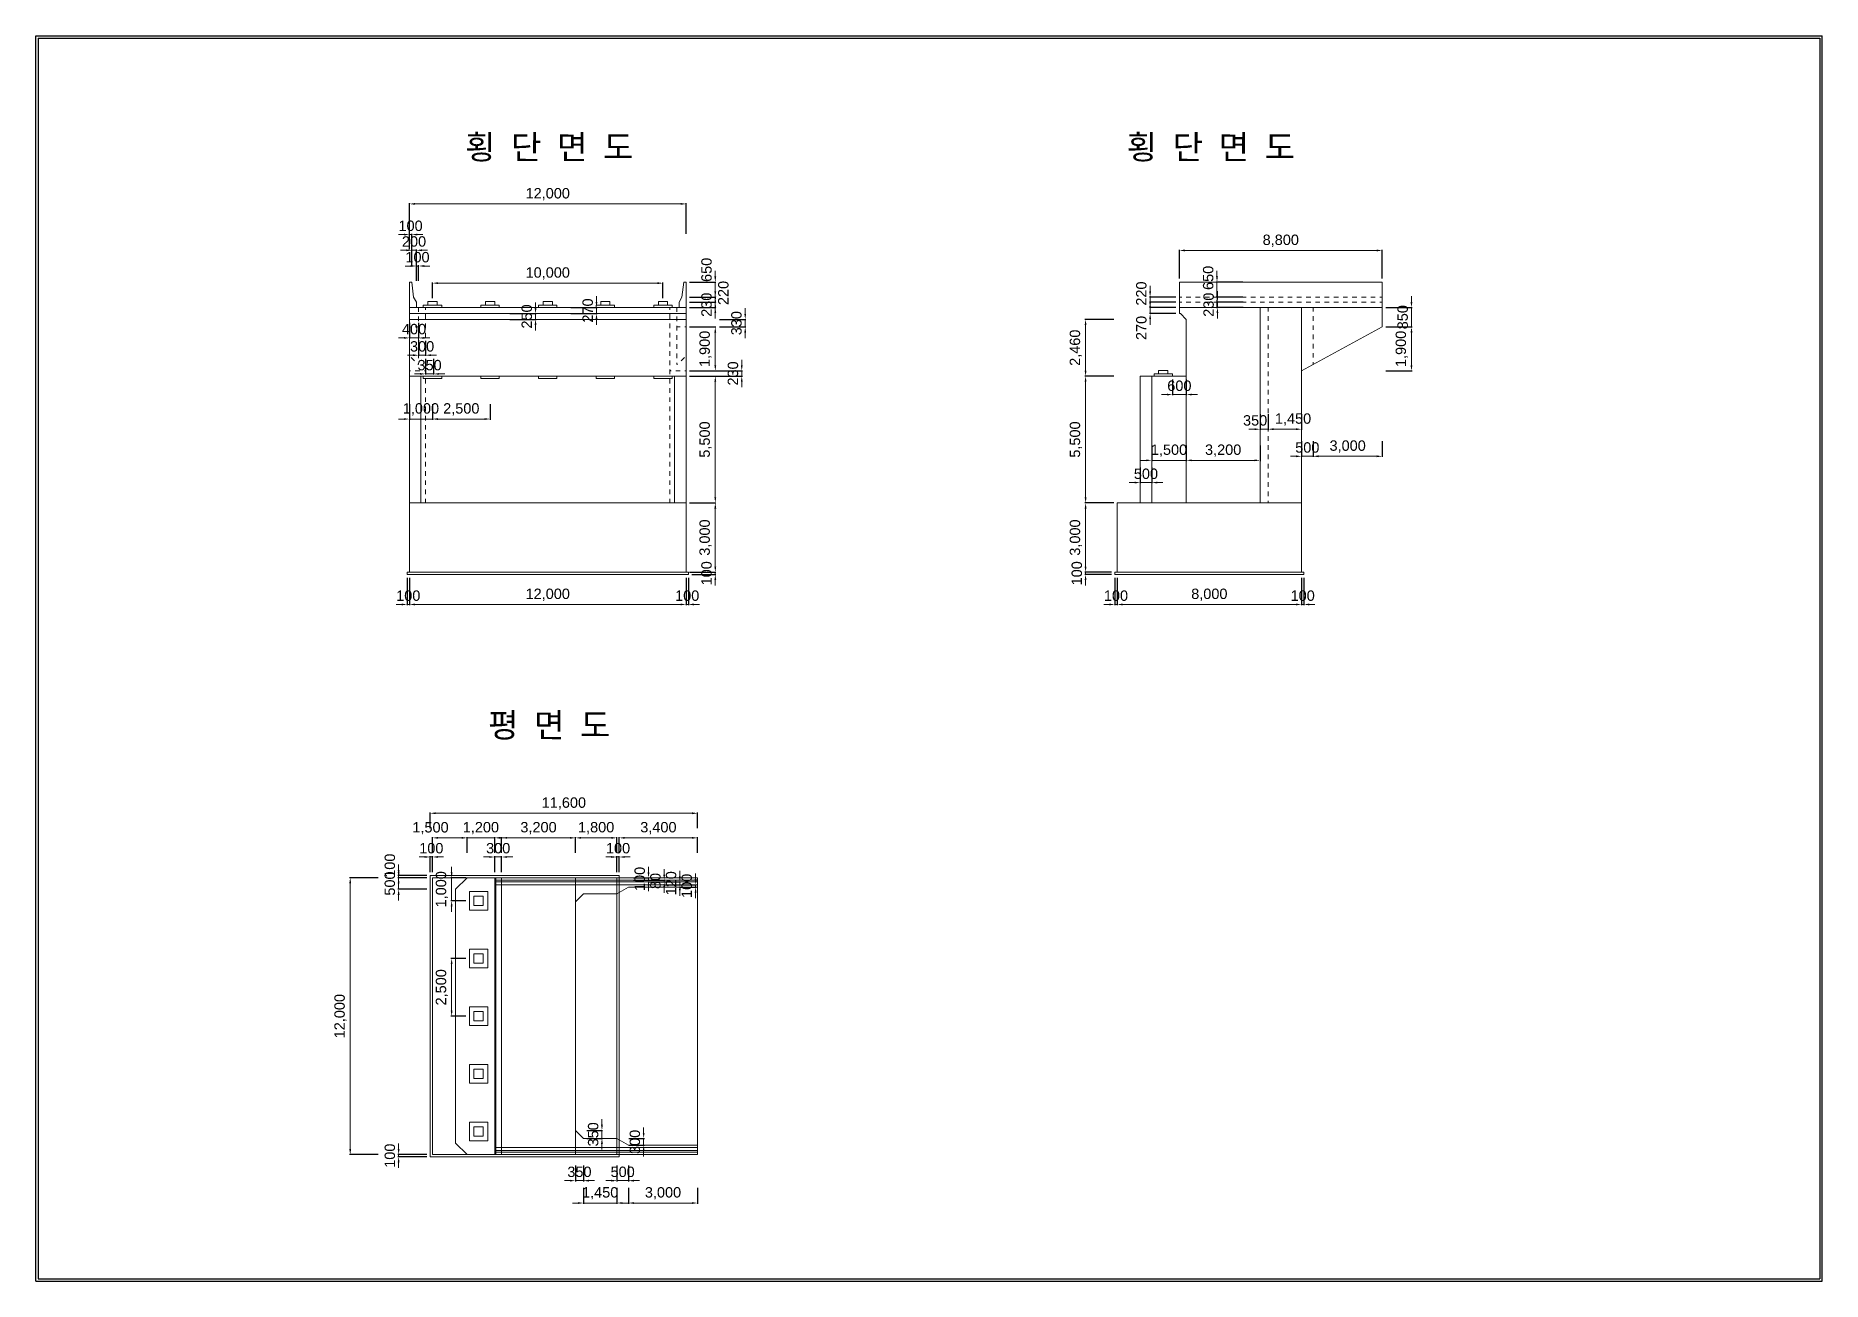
# Model space of a CAD drawing. Header units: metres. Extents: x -5059821 to -4982321, y -15782685 to -15728685.
import ezdxf
from ezdxf.enums import TextEntityAlignment as Align

# ---------------------------------------------------------------- set-up
doc = ezdxf.new("R2010")
doc.units = ezdxf.units.M
doc.header["$MEASUREMENT"] = 0
doc.layers.get('Defpoints').update_dxf_attribs({"lineweight": 0})
for name, color, linetype, lineweight in [('A-DIM01', 1, 'Continuous', 0), ('Concrete', 4, 'Continuous', 0), ('Shoe', 5, 'Continuous', 0), ('Text', 3, 'Continuous', 0)]:
    doc.layers.add(name, color=color, linetype=linetype, lineweight=lineweight)
doc.styles.get("Standard").update_dxf_attribs({"font": '', "height": 5})
doc.styles.add('style2', font='arial.ttf')
doc.styles.add('돋움', font='')
doc.styles.get('Standard').set_extended_font_data('GulimChe')
doc.styles.get('돋움').set_extended_font_data('Dotum')
doc.dimstyles.new('DIM01', dxfattribs={"dimtxt": 3.5, "dimasz": 0.8, "dimexe": 2, "dimexo": 10, "dimgap": 1.25, "dimtad": 1, "dimdec": 0, "dimzin": 0, "dimtxsty": '돋움', "dimcen": 0.09, "dimclrd": 1, "dimclre": 1, "dimclrt": 256, "dimadec": 0, "dimazin": 0, "dimtfac": 0.072, "dimtdec": 0, "dimtix": 1, "dimtmove": 2, "dimatfit": 3, "dimfxl": 1, "dimtolj": 1, "dimtzin": 0, "dimlwd": -1, "dimarcsym": 0})

msp = doc.modelspace()

# ---------------------------------------------------------------- texts
at = {"layer": 'Text'}
for s, p in [('횡 단 면 도', (-5037544.2, -15734036.8)), ('횡 단 면 도', (-5008844.2, -15734036.8)), ('평 면 도', (-5037544.2, -15759099.2))]:
    msp.add_text(s, height=1050, rotation=359.939213, dxfattribs=at).set_placement(p, align=Align.CENTER)

# ---------------------------------------------------------------- blocks, each defined once
blk = doc.blocks.new('*D73')
at = {"layer": 'A-DIM01', "color": 1, "lineweight": -2}
for p, q in [((-5043610, -15744654), (-5043610, -15745334)), ((-5042610, -15744653), (-5042610, -15745334))]:
    blk.add_line(p, q, dxfattribs=at)
at = {"layer": 'A-DIM01', "color": 1}
for p, q in [((-5043850, -15745304), (-5044090, -15745304)), ((-5043610, -15745304), (-5042610, -15745304)), ((-5042370, -15745304), (-5042130, -15745304))]:
    blk.add_line(p, q, dxfattribs=at)
for points in [[(-5043850, -15745264), (-5043850, -15745344), (-5043610, -15745304)], [(-5042370, -15745264), (-5042370, -15745344), (-5042610, -15745304)]]:
    blk.add_solid(points, dxfattribs=at)
at = {"layer": 'Defpoints', "color": 0}
for p in [(-5043610, -15744504), (-5042610, -15744503), (-5042610, -15745304)]:
    blk.add_point(p, dxfattribs=at)
at = {"layer": 'A-DIM01', "color": 7, "insert": (-5043110, -15744883), "char_height": 450, "attachment_point": 5, "style": 'style2'}
blk.add_mtext('\\A1;1,000', dxfattribs=at)
blk = doc.blocks.new('*D75')
at = {"layer": 'A-DIM01', "color": 1, "lineweight": -2}
for p, q in [((-5042610, -15744653), (-5042610, -15745333)), ((-5040110, -15744653), (-5040110, -15745333))]:
    blk.add_line(p, q, dxfattribs=at)
at = {"layer": 'A-DIM01', "color": 1}
blk.add_line((-5042370, -15745303), (-5040350, -15745303), dxfattribs=at)
for points in [[(-5042370, -15745263), (-5042370, -15745343), (-5042610, -15745303)], [(-5040350, -15745263), (-5040350, -15745343), (-5040110, -15745303)]]:
    blk.add_solid(points, dxfattribs=at)
at = {"layer": 'Defpoints', "color": 0}
for p in [(-5042610, -15744503), (-5040110, -15744503), (-5040110, -15745303)]:
    blk.add_point(p, dxfattribs=at)
at = {"layer": 'A-DIM01', "color": 7, "insert": (-5041360, -15744883), "char_height": 450, "attachment_point": 5, "style": 'style2'}
blk.add_mtext('\\A1;2,500', dxfattribs=at)
blk = doc.blocks.new('*D77')
at = {"layer": 'A-DIM01', "color": 1}
for p, q in [((-5043150, -15743347), (-5043390, -15743347)), ((-5042910, -15743347), (-5042560, -15743347)), ((-5042320, -15743347), (-5042080, -15743347))]:
    blk.add_line(p, q, dxfattribs=at)
at = {"layer": 'A-DIM01', "color": 1, "lineweight": -2}
for p, q in [((-5042910, -15742697), (-5042910, -15743377)), ((-5042560, -15742697), (-5042560, -15743377))]:
    blk.add_line(p, q, dxfattribs=at)
at = {"layer": 'A-DIM01', "color": 1}
for points in [[(-5043150, -15743307), (-5043150, -15743387), (-5042910, -15743347)], [(-5042320, -15743307), (-5042320, -15743387), (-5042560, -15743347)]]:
    blk.add_solid(points, dxfattribs=at)
at = {"layer": 'Defpoints', "color": 0}
for p in [(-5042910, -15742547), (-5042560, -15742547), (-5042560, -15743347)]:
    blk.add_point(p, dxfattribs=at)
at = {"layer": 'A-DIM01', "color": 7, "insert": (-5042735, -15742968), "char_height": 450, "attachment_point": 5, "style": 'style2'}
blk.add_mtext('\\A1;350', dxfattribs=at)
blk = doc.blocks.new('*D79')
at = {"layer": 'A-DIM01', "color": 1}
for p, q in [((-5043450, -15742535), (-5043690, -15742535)), ((-5043210, -15742535), (-5042910, -15742535)), ((-5042670, -15742535), (-5042430, -15742535))]:
    blk.add_line(p, q, dxfattribs=at)
at = {"layer": 'A-DIM01', "color": 1, "lineweight": -2}
for p, q in [((-5043210, -15741885), (-5043210, -15742565)), ((-5042910, -15741912), (-5042910, -15742565))]:
    blk.add_line(p, q, dxfattribs=at)
at = {"layer": 'A-DIM01', "color": 1}
for points in [[(-5043450, -15742495), (-5043450, -15742575), (-5043210, -15742535)], [(-5042670, -15742495), (-5042670, -15742575), (-5042910, -15742535)]]:
    blk.add_solid(points, dxfattribs=at)
at = {"layer": 'Defpoints', "color": 0}
for p in [(-5043210, -15741735), (-5042910, -15741762), (-5042910, -15742535)]:
    blk.add_point(p, dxfattribs=at)
at = {"layer": 'A-DIM01', "color": 7, "insert": (-5043060, -15742155), "char_height": 450, "attachment_point": 5, "style": 'style2'}
blk.add_mtext('\\A1;300', dxfattribs=at)
blk = doc.blocks.new('*D81')
at = {"layer": 'A-DIM01', "color": 1}
for p, q in [((-5043850, -15741786), (-5044090, -15741786)), ((-5043610, -15741786), (-5043210, -15741786)), ((-5042970, -15741786), (-5042730, -15741786))]:
    blk.add_line(p, q, dxfattribs=at)
at = {"layer": 'A-DIM01', "color": 1, "lineweight": -2}
for p, q in [((-5043610, -15741136), (-5043610, -15741816)), ((-5043210, -15741132), (-5043210, -15741816))]:
    blk.add_line(p, q, dxfattribs=at)
at = {"layer": 'A-DIM01', "color": 1}
for points in [[(-5043850, -15741746), (-5043850, -15741826), (-5043610, -15741786)], [(-5042970, -15741746), (-5042970, -15741826), (-5043210, -15741786)]]:
    blk.add_solid(points, dxfattribs=at)
at = {"layer": 'Defpoints', "color": 0}
for p in [(-5043610, -15740986), (-5043210, -15740982), (-5043210, -15741786)]:
    blk.add_point(p, dxfattribs=at)
at = {"layer": 'A-DIM01', "color": 7, "insert": (-5043410, -15741406), "char_height": 450, "attachment_point": 5, "style": 'style2'}
blk.add_mtext('\\A1;400', dxfattribs=at)
blk = doc.blocks.new('*D83')
at = {"layer": 'A-DIM01', "color": 1}
for p, q in [((-5043850, -15737306), (-5044090, -15737306)), ((-5043510, -15737306), (-5043610, -15737306)), ((-5043270, -15737306), (-5043030, -15737306))]:
    blk.add_line(p, q, dxfattribs=at)
at = {"layer": 'A-DIM01', "color": 1, "lineweight": -2}
for p, q in [((-5043610, -15737957), (-5043610, -15737276)), ((-5043510, -15737957), (-5043510, -15737276))]:
    blk.add_line(p, q, dxfattribs=at)
at = {"layer": 'A-DIM01', "color": 1}
for points in [[(-5043850, -15737266), (-5043850, -15737346), (-5043610, -15737306)], [(-5043270, -15737266), (-5043270, -15737346), (-5043510, -15737306)]]:
    blk.add_solid(points, dxfattribs=at)
at = {"layer": 'Defpoints', "color": 0}
for p in [(-5043610, -15737306), (-5043610, -15738107), (-5043510, -15738107)]:
    blk.add_point(p, dxfattribs=at)
at = {"layer": 'A-DIM01', "color": 7, "insert": (-5043560, -15736927), "char_height": 450, "attachment_point": 5, "style": 'style2'}
blk.add_mtext('\\A1;100', dxfattribs=at)
blk = doc.blocks.new('*D85')
at = {"layer": 'A-DIM01', "color": 1}
for p, q in [((-5043750, -15737987), (-5043990, -15737987)), ((-5043310, -15737987), (-5043510, -15737987)), ((-5043070, -15737987), (-5042830, -15737987))]:
    blk.add_line(p, q, dxfattribs=at)
at = {"layer": 'A-DIM01', "color": 1, "lineweight": -2}
for p, q in [((-5043510, -15738638), (-5043510, -15737957)), ((-5043310, -15738638), (-5043310, -15737957))]:
    blk.add_line(p, q, dxfattribs=at)
at = {"layer": 'A-DIM01', "color": 1}
for points in [[(-5043750, -15737947), (-5043750, -15738027), (-5043510, -15737987)], [(-5043070, -15737947), (-5043070, -15738027), (-5043310, -15737987)]]:
    blk.add_solid(points, dxfattribs=at)
at = {"layer": 'Defpoints', "color": 0}
for p in [(-5043510, -15737987), (-5043510, -15738788), (-5043310, -15738788)]:
    blk.add_point(p, dxfattribs=at)
at = {"layer": 'A-DIM01', "color": 7, "insert": (-5043410, -15737607), "char_height": 450, "attachment_point": 5, "style": 'style2'}
blk.add_mtext('\\A1;200', dxfattribs=at)
blk = doc.blocks.new('*D87')
at = {"layer": 'A-DIM01', "color": 1}
for p, q in [((-5043550, -15738668), (-5043790, -15738668)), ((-5043210, -15738668), (-5043310, -15738668)), ((-5042970, -15738668), (-5042730, -15738668))]:
    blk.add_line(p, q, dxfattribs=at)
at = {"layer": 'A-DIM01', "color": 1, "lineweight": -2}
for p, q in [((-5043310, -15739318), (-5043310, -15738638)), ((-5043210, -15739318), (-5043210, -15738638))]:
    blk.add_line(p, q, dxfattribs=at)
at = {"layer": 'A-DIM01', "color": 1}
for points in [[(-5043550, -15738628), (-5043550, -15738708), (-5043310, -15738668)], [(-5042970, -15738628), (-5042970, -15738708), (-5043210, -15738668)]]:
    blk.add_solid(points, dxfattribs=at)
at = {"layer": 'Defpoints', "color": 0}
for p in [(-5043310, -15738668), (-5043310, -15739468), (-5043210, -15739468)]:
    blk.add_point(p, dxfattribs=at)
at = {"layer": 'A-DIM01', "color": 7, "insert": (-5043260, -15738288), "char_height": 450, "attachment_point": 5, "style": 'style2'}
blk.add_mtext('\\A1;100', dxfattribs=at)
blk = doc.blocks.new('*D89')
at = {"layer": 'A-DIM01', "color": 1, "lineweight": -2}
for p, q in [((-5043610, -15737276), (-5043610, -15735946)), ((-5031610, -15737275), (-5031610, -15735946))]:
    blk.add_line(p, q, dxfattribs=at)
at = {"layer": 'A-DIM01', "color": 1}
blk.add_line((-5031850, -15735976), (-5043370, -15735976), dxfattribs=at)
for points in [[(-5043370, -15735936), (-5043370, -15736016), (-5043610, -15735976)], [(-5031850, -15735936), (-5031850, -15736016), (-5031610, -15735976)]]:
    blk.add_solid(points, dxfattribs=at)
at = {"layer": 'Defpoints', "color": 0}
for p in [(-5043610, -15735976), (-5043610, -15737426), (-5031610, -15737425)]:
    blk.add_point(p, dxfattribs=at)
at = {"layer": 'A-DIM01', "color": 7, "insert": (-5037610, -15735555), "char_height": 450, "attachment_point": 5, "style": 'style2'}
blk.add_mtext('\\A1;12,000', dxfattribs=at)
blk = doc.blocks.new('*D91')
at = {"layer": 'A-DIM01', "color": 1, "lineweight": -2}
for p, q in [((-5042610, -15740062), (-5042610, -15739381)), ((-5032610, -15740062), (-5032610, -15739381))]:
    blk.add_line(p, q, dxfattribs=at)
at = {"layer": 'A-DIM01', "color": 1}
blk.add_line((-5032850, -15739411), (-5042370, -15739411), dxfattribs=at)
for points in [[(-5042370, -15739371), (-5042370, -15739451), (-5042610, -15739411)], [(-5032850, -15739371), (-5032850, -15739451), (-5032610, -15739411)]]:
    blk.add_solid(points, dxfattribs=at)
at = {"layer": 'Defpoints', "color": 0}
for p in [(-5042610, -15739411), (-5042610, -15740212), (-5032610, -15740212)]:
    blk.add_point(p, dxfattribs=at)
at = {"layer": 'A-DIM01', "color": 7, "insert": (-5037610, -15738991), "char_height": 450, "attachment_point": 5, "style": 'style2'}
blk.add_mtext('\\A1;10,000', dxfattribs=at)
blk = doc.blocks.new('*D93')
at = {"layer": 'A-DIM01', "color": 1, "lineweight": -2}
for p, q in [((-5031460, -15743442), (-5030311, -15743442)), ((-5031460, -15748942), (-5030311, -15748942))]:
    blk.add_line(p, q, dxfattribs=at)
at = {"layer": 'A-DIM01', "color": 1}
blk.add_line((-5030341, -15748702), (-5030341, -15743682), dxfattribs=at)
for points in [[(-5030381, -15743682), (-5030301, -15743682), (-5030341, -15743442)], [(-5030381, -15748702), (-5030301, -15748702), (-5030341, -15748942)]]:
    blk.add_solid(points, dxfattribs=at)
at = {"layer": 'Defpoints', "color": 0}
for p in [(-5031610, -15743442), (-5030341, -15743442), (-5031610, -15748942)]:
    blk.add_point(p, dxfattribs=at)
at = {"layer": 'A-DIM01', "color": 7, "insert": (-5030762, -15746192), "char_height": 450, "attachment_point": 5, "rotation": 90, "style": 'style2'}
blk.add_mtext('\\A1;5,500', dxfattribs=at)
blk = doc.blocks.new('*D95')
at = {"layer": 'A-DIM01', "color": 1, "lineweight": -2}
for p, q in [((-5030311, -15743212), (-5029163, -15743212)), ((-5030311, -15743442), (-5029163, -15743442))]:
    blk.add_line(p, q, dxfattribs=at)
at = {"layer": 'A-DIM01', "color": 1}
for p, q in [((-5029193, -15742972), (-5029193, -15742732)), ((-5029193, -15743442), (-5029193, -15743212)), ((-5029193, -15743682), (-5029193, -15743922))]:
    blk.add_line(p, q, dxfattribs=at)
for points in [[(-5029233, -15742972), (-5029153, -15742972), (-5029193, -15743212)], [(-5029233, -15743682), (-5029153, -15743682), (-5029193, -15743442)]]:
    blk.add_solid(points, dxfattribs=at)
at = {"layer": 'Defpoints', "color": 0}
for p in [(-5030461, -15743212), (-5029193, -15743212), (-5030461, -15743442)]:
    blk.add_point(p, dxfattribs=at)
at = {"layer": 'A-DIM01', "color": 7, "insert": (-5029573, -15743327), "char_height": 450, "attachment_point": 5, "rotation": 90, "style": 'style2'}
blk.add_mtext('\\A1;230', dxfattribs=at)
blk = doc.blocks.new('*D97')
at = {"layer": 'A-DIM01', "color": 1, "lineweight": -2}
for p, q in [((-5031460, -15741312), (-5030311, -15741312)), ((-5031460, -15743212), (-5030311, -15743212))]:
    blk.add_line(p, q, dxfattribs=at)
at = {"layer": 'A-DIM01', "color": 1}
blk.add_line((-5030341, -15742972), (-5030341, -15741552), dxfattribs=at)
for points in [[(-5030381, -15741552), (-5030301, -15741552), (-5030341, -15741312)], [(-5030381, -15742972), (-5030301, -15742972), (-5030341, -15743212)]]:
    blk.add_solid(points, dxfattribs=at)
at = {"layer": 'Defpoints', "color": 0}
for p in [(-5031610, -15741312), (-5030341, -15741312), (-5031610, -15743212)]:
    blk.add_point(p, dxfattribs=at)
at = {"layer": 'A-DIM01', "color": 7, "insert": (-5030762, -15742262), "char_height": 450, "attachment_point": 5, "rotation": 90, "style": 'style2'}
blk.add_mtext('\\A1;1,900', dxfattribs=at)
blk = doc.blocks.new('*D99')
at = {"layer": 'A-DIM01', "color": 1, "lineweight": -2}
for p, q in [((-5031460, -15748942), (-5030311, -15748942)), ((-5031460, -15751942), (-5030311, -15751942))]:
    blk.add_line(p, q, dxfattribs=at)
at = {"layer": 'A-DIM01', "color": 1}
blk.add_line((-5030341, -15751702), (-5030341, -15749182), dxfattribs=at)
for points in [[(-5030381, -15749182), (-5030301, -15749182), (-5030341, -15748942)], [(-5030381, -15751702), (-5030301, -15751702), (-5030341, -15751942)]]:
    blk.add_solid(points, dxfattribs=at)
at = {"layer": 'Defpoints', "color": 0}
for p in [(-5031610, -15748942), (-5030341, -15748942), (-5031610, -15751942)]:
    blk.add_point(p, dxfattribs=at)
at = {"layer": 'A-DIM01', "color": 7, "insert": (-5030762, -15750442), "char_height": 450, "attachment_point": 5, "rotation": 90, "style": 'style2'}
blk.add_mtext('\\A1;3,000', dxfattribs=at)
blk = doc.blocks.new('*D101')
at = {"layer": 'A-DIM01', "color": 1}
for p, q in [((-5030341, -15751702), (-5030341, -15751462)), ((-5030341, -15752042), (-5030341, -15751942)), ((-5030341, -15752282), (-5030341, -15752522))]:
    blk.add_line(p, q, dxfattribs=at)
at = {"layer": 'A-DIM01', "color": 1, "lineweight": -2}
for p, q in [((-5031360, -15751942), (-5030311, -15751942)), ((-5031360, -15752042), (-5030311, -15752042))]:
    blk.add_line(p, q, dxfattribs=at)
at = {"layer": 'A-DIM01', "color": 1}
for points in [[(-5030381, -15751702), (-5030301, -15751702), (-5030341, -15751942)], [(-5030381, -15752282), (-5030301, -15752282), (-5030341, -15752042)]]:
    blk.add_solid(points, dxfattribs=at)
at = {"layer": 'Defpoints', "color": 0}
for p in [(-5031510, -15751942), (-5031510, -15752042), (-5030341, -15751942)]:
    blk.add_point(p, dxfattribs=at)
at = {"layer": 'A-DIM01', "color": 7, "insert": (-5030721, -15751992), "char_height": 450, "attachment_point": 5, "rotation": 90, "style": 'style2'}
blk.add_mtext('\\A1;100', dxfattribs=at)
blk = doc.blocks.new('*D103')
at = {"layer": 'A-DIM01', "color": 1, "lineweight": -2}
for p, q in [((-5043710, -15752192), (-5043710, -15753372)), ((-5043610, -15752192), (-5043610, -15753372))]:
    blk.add_line(p, q, dxfattribs=at)
at = {"layer": 'A-DIM01', "color": 1}
for p, q in [((-5043950, -15753342), (-5044190, -15753342)), ((-5043710, -15753342), (-5043610, -15753342)), ((-5043370, -15753342), (-5043130, -15753342))]:
    blk.add_line(p, q, dxfattribs=at)
for points in [[(-5043950, -15753302), (-5043950, -15753382), (-5043710, -15753342)], [(-5043370, -15753302), (-5043370, -15753382), (-5043610, -15753342)]]:
    blk.add_solid(points, dxfattribs=at)
at = {"layer": 'Defpoints', "color": 0}
for p in [(-5043710, -15752042), (-5043610, -15752042), (-5043610, -15753342)]:
    blk.add_point(p, dxfattribs=at)
at = {"layer": 'A-DIM01', "color": 7, "insert": (-5043660, -15752963), "char_height": 450, "attachment_point": 5, "style": 'style2'}
blk.add_mtext('\\A1;100', dxfattribs=at)
blk = doc.blocks.new('*D105')
at = {"layer": 'A-DIM01', "color": 1, "lineweight": -2}
for p, q in [((-5031610, -15752192), (-5031610, -15753372)), ((-5031510, -15752192), (-5031510, -15753372))]:
    blk.add_line(p, q, dxfattribs=at)
at = {"layer": 'A-DIM01', "color": 1}
for p, q in [((-5031850, -15753342), (-5032090, -15753342)), ((-5031610, -15753342), (-5031510, -15753342)), ((-5031270, -15753342), (-5031030, -15753342))]:
    blk.add_line(p, q, dxfattribs=at)
for points in [[(-5031850, -15753302), (-5031850, -15753382), (-5031610, -15753342)], [(-5031270, -15753302), (-5031270, -15753382), (-5031510, -15753342)]]:
    blk.add_solid(points, dxfattribs=at)
at = {"layer": 'Defpoints', "color": 0}
for p in [(-5031610, -15752042), (-5031510, -15752042), (-5031510, -15753342)]:
    blk.add_point(p, dxfattribs=at)
at = {"layer": 'A-DIM01', "color": 7, "insert": (-5031560, -15752963), "char_height": 450, "attachment_point": 5, "style": 'style2'}
blk.add_mtext('\\A1;100', dxfattribs=at)
blk = doc.blocks.new('*D107')
at = {"layer": 'A-DIM01', "color": 1, "lineweight": -2}
for p, q in [((-5043610, -15752192), (-5043610, -15753372)), ((-5031610, -15752192), (-5031610, -15753372))]:
    blk.add_line(p, q, dxfattribs=at)
at = {"layer": 'A-DIM01', "color": 1}
blk.add_line((-5043370, -15753342), (-5031850, -15753342), dxfattribs=at)
for points in [[(-5043370, -15753302), (-5043370, -15753382), (-5043610, -15753342)], [(-5031850, -15753302), (-5031850, -15753382), (-5031610, -15753342)]]:
    blk.add_solid(points, dxfattribs=at)
at = {"layer": 'Defpoints', "color": 0}
for p in [(-5043610, -15752042), (-5031610, -15752042), (-5031610, -15753342)]:
    blk.add_point(p, dxfattribs=at)
at = {"layer": 'A-DIM01', "color": 7, "insert": (-5037610, -15752922), "char_height": 450, "attachment_point": 5, "style": 'style2'}
blk.add_mtext('\\A1;12,000', dxfattribs=at)
blk = doc.blocks.new('*D109')
at = {"layer": 'A-DIM01', "color": 1, "lineweight": -2}
for p, q in [((-5030161, -15740982), (-5029013, -15740982)), ((-5030161, -15741312), (-5029013, -15741312))]:
    blk.add_line(p, q, dxfattribs=at)
at = {"layer": 'A-DIM01', "color": 1}
for p, q in [((-5029043, -15740742), (-5029043, -15740502)), ((-5029043, -15741312), (-5029043, -15740982)), ((-5029043, -15741552), (-5029043, -15741792))]:
    blk.add_line(p, q, dxfattribs=at)
for points in [[(-5029083, -15740742), (-5029003, -15740742), (-5029043, -15740982)], [(-5029083, -15741552), (-5029003, -15741552), (-5029043, -15741312)]]:
    blk.add_solid(points, dxfattribs=at)
at = {"layer": 'Defpoints', "color": 0}
for p in [(-5030311, -15740982), (-5029043, -15740982), (-5030311, -15741312)]:
    blk.add_point(p, dxfattribs=at)
at = {"layer": 'A-DIM01', "color": 7, "insert": (-5029423, -15741147), "char_height": 450, "attachment_point": 5, "rotation": 90, "style": 'style2'}
blk.add_mtext('\\A1;330', dxfattribs=at)
blk = doc.blocks.new('*D111')
at = {"layer": 'A-DIM01', "color": 1, "lineweight": -2}
for p, q in [((-5031460, -15740232), (-5030311, -15740232)), ((-5031460, -15740462), (-5030311, -15740462))]:
    blk.add_line(p, q, dxfattribs=at)
at = {"layer": 'A-DIM01', "color": 1}
for p, q in [((-5030341, -15739992), (-5030341, -15739752)), ((-5030341, -15740462), (-5030341, -15740232)), ((-5030341, -15740702), (-5030341, -15740942))]:
    blk.add_line(p, q, dxfattribs=at)
for points in [[(-5030381, -15739992), (-5030301, -15739992), (-5030341, -15740232)], [(-5030381, -15740702), (-5030301, -15740702), (-5030341, -15740462)]]:
    blk.add_solid(points, dxfattribs=at)
at = {"layer": 'Defpoints', "color": 0}
for p in [(-5031610, -15740232), (-5030341, -15740232), (-5031610, -15740462)]:
    blk.add_point(p, dxfattribs=at)
at = {"layer": 'A-DIM01', "color": 7, "insert": (-5030721, -15740347), "char_height": 450, "attachment_point": 5, "rotation": 90, "style": 'style2'}
blk.add_mtext('\\A1;230', dxfattribs=at)
blk = doc.blocks.new('*D113')
at = {"layer": 'A-DIM01', "color": 1, "lineweight": -2}
for p, q in [((-5031460, -15740012), (-5030311, -15740012)), ((-5031460, -15740232), (-5030311, -15740232))]:
    blk.add_line(p, q, dxfattribs=at)
at = {"layer": 'A-DIM01', "color": 1}
for p, q in [((-5030341, -15739772), (-5030341, -15739532)), ((-5030341, -15740232), (-5030341, -15740012)), ((-5030341, -15740472), (-5030341, -15740712))]:
    blk.add_line(p, q, dxfattribs=at)
for points in [[(-5030381, -15739772), (-5030301, -15739772), (-5030341, -15740012)], [(-5030381, -15740472), (-5030301, -15740472), (-5030341, -15740232)]]:
    blk.add_solid(points, dxfattribs=at)
at = {"layer": 'Defpoints', "color": 0}
for p in [(-5031610, -15740012), (-5031610, -15740232), (-5030341, -15740012)]:
    blk.add_point(p, dxfattribs=at)
at = {"layer": 'A-DIM01', "color": 7, "insert": (-5029990, -15739838), "char_height": 450, "attachment_point": 5, "rotation": 90, "style": 'style2'}
blk.add_mtext('\\A1;220', dxfattribs=at)
blk = doc.blocks.new('*D115')
at = {"layer": 'A-DIM01', "color": 1, "lineweight": -2}
for p, q in [((-5031460, -15739362), (-5030311, -15739362)), ((-5031460, -15740012), (-5030311, -15740012))]:
    blk.add_line(p, q, dxfattribs=at)
at = {"layer": 'A-DIM01', "color": 1}
for p, q in [((-5030341, -15739122), (-5030341, -15738882)), ((-5030341, -15740012), (-5030341, -15739362)), ((-5030341, -15740252), (-5030341, -15740492))]:
    blk.add_line(p, q, dxfattribs=at)
for points in [[(-5030381, -15739122), (-5030301, -15739122), (-5030341, -15739362)], [(-5030381, -15740252), (-5030301, -15740252), (-5030341, -15740012)]]:
    blk.add_solid(points, dxfattribs=at)
at = {"layer": 'Defpoints', "color": 0}
for p in [(-5031610, -15739362), (-5030341, -15739362), (-5031610, -15740012)]:
    blk.add_point(p, dxfattribs=at)
at = {"layer": 'A-DIM01', "color": 7, "insert": (-5030721, -15738835), "char_height": 450, "attachment_point": 5, "rotation": 90, "style": 'style2'}
blk.add_mtext('\\A1;650', dxfattribs=at)
blk = doc.blocks.new('*D117')
at = {"layer": 'A-DIM01', "color": 1, "lineweight": -2}
for p, q in [((-5039257, -15740732), (-5038109, -15740732)), ((-5039257, -15740982), (-5038109, -15740982))]:
    blk.add_line(p, q, dxfattribs=at)
at = {"layer": 'A-DIM01', "color": 1}
for p, q in [((-5038139, -15740492), (-5038139, -15740252)), ((-5038139, -15740982), (-5038139, -15740732)), ((-5038139, -15741222), (-5038139, -15741462))]:
    blk.add_line(p, q, dxfattribs=at)
for points in [[(-5038179, -15740492), (-5038099, -15740492), (-5038139, -15740732)], [(-5038179, -15741222), (-5038099, -15741222), (-5038139, -15740982)]]:
    blk.add_solid(points, dxfattribs=at)
at = {"layer": 'Defpoints', "color": 0}
for p in [(-5039407, -15740732), (-5039407, -15740982), (-5038139, -15740732)]:
    blk.add_point(p, dxfattribs=at)
at = {"layer": 'A-DIM01', "color": 7, "insert": (-5038518, -15740857), "char_height": 450, "attachment_point": 5, "rotation": 90, "style": 'style2'}
blk.add_mtext('\\A1;250', dxfattribs=at)
blk = doc.blocks.new('*D119')
at = {"layer": 'A-DIM01', "color": 1}
for p, q in [((-5035495, -15740222), (-5035495, -15739982)), ((-5035495, -15740732), (-5035495, -15740462)), ((-5035495, -15740972), (-5035495, -15741212))]:
    blk.add_line(p, q, dxfattribs=at)
at = {"layer": 'A-DIM01', "color": 1, "lineweight": -2}
for p, q in [((-5036613, -15740462), (-5035465, -15740462)), ((-5036613, -15740732), (-5035465, -15740732))]:
    blk.add_line(p, q, dxfattribs=at)
at = {"layer": 'A-DIM01', "color": 1}
for points in [[(-5035535, -15740222), (-5035455, -15740222), (-5035495, -15740462)], [(-5035535, -15740972), (-5035455, -15740972), (-5035495, -15740732)]]:
    blk.add_solid(points, dxfattribs=at)
at = {"layer": 'Defpoints', "color": 0}
for p in [(-5036763, -15740462), (-5036763, -15740732), (-5035495, -15740462)]:
    blk.add_point(p, dxfattribs=at)
at = {"layer": 'A-DIM01', "color": 7, "insert": (-5035875, -15740597), "char_height": 450, "attachment_point": 5, "rotation": 90, "style": 'style2'}
blk.add_mtext('\\A1;270', dxfattribs=at)
blk = doc.blocks.new('*D121')
at = {"layer": 'A-DIM01', "color": 1}
for p, q in [((-5000141, -15740222), (-5000141, -15739982)), ((-5000141, -15741312), (-5000141, -15740462)), ((-5000141, -15741552), (-5000141, -15741792))]:
    blk.add_line(p, q, dxfattribs=at)
at = {"layer": 'A-DIM01', "color": 1, "lineweight": -2}
for p, q in [((-5001260, -15740462), (-5000111, -15740462)), ((-5001260, -15741312), (-5000111, -15741312))]:
    blk.add_line(p, q, dxfattribs=at)
at = {"layer": 'A-DIM01', "color": 1}
for points in [[(-5000181, -15740222), (-5000101, -15740222), (-5000141, -15740462)], [(-5000181, -15741552), (-5000101, -15741552), (-5000141, -15741312)]]:
    blk.add_solid(points, dxfattribs=at)
at = {"layer": 'Defpoints', "color": 0}
for p in [(-5001410, -15740462), (-5000141, -15740462), (-5001410, -15741312)]:
    blk.add_point(p, dxfattribs=at)
at = {"layer": 'A-DIM01', "color": 7, "insert": (-5000521, -15740887), "char_height": 450, "attachment_point": 5, "rotation": 90, "style": 'style2'}
blk.add_mtext('\\A1;850', dxfattribs=at)
blk = doc.blocks.new('*D123')
at = {"layer": 'A-DIM01', "color": 1, "lineweight": -2}
for p, q in [((-5001260, -15741312), (-5000111, -15741312)), ((-5001260, -15743212), (-5000111, -15743212))]:
    blk.add_line(p, q, dxfattribs=at)
at = {"layer": 'A-DIM01', "color": 1}
blk.add_line((-5000141, -15742972), (-5000141, -15741552), dxfattribs=at)
for points in [[(-5000181, -15741552), (-5000101, -15741552), (-5000141, -15741312)], [(-5000181, -15742972), (-5000101, -15742972), (-5000141, -15743212)]]:
    blk.add_solid(points, dxfattribs=at)
at = {"layer": 'Defpoints', "color": 0}
for p in [(-5001410, -15741312), (-5000141, -15741312), (-5001410, -15743212)]:
    blk.add_point(p, dxfattribs=at)
at = {"layer": 'A-DIM01', "color": 7, "insert": (-5000562, -15742262), "char_height": 450, "attachment_point": 5, "rotation": 90, "style": 'style2'}
blk.add_mtext('\\A1;1,900', dxfattribs=at)
blk = doc.blocks.new('*D125')
at = {"layer": 'A-DIM01', "color": 1, "lineweight": -2}
for p, q in [((-5013010, -15752192), (-5013010, -15753372)), ((-5012910, -15752192), (-5012910, -15753372))]:
    blk.add_line(p, q, dxfattribs=at)
at = {"layer": 'A-DIM01', "color": 1}
for p, q in [((-5013250, -15753342), (-5013490, -15753342)), ((-5013010, -15753342), (-5012910, -15753342)), ((-5012670, -15753342), (-5012430, -15753342))]:
    blk.add_line(p, q, dxfattribs=at)
for points in [[(-5013250, -15753302), (-5013250, -15753382), (-5013010, -15753342)], [(-5012670, -15753302), (-5012670, -15753382), (-5012910, -15753342)]]:
    blk.add_solid(points, dxfattribs=at)
at = {"layer": 'Defpoints', "color": 0}
for p in [(-5013010, -15752042), (-5012910, -15752042), (-5012910, -15753342)]:
    blk.add_point(p, dxfattribs=at)
at = {"layer": 'A-DIM01', "color": 7, "insert": (-5012960, -15752963), "char_height": 450, "attachment_point": 5, "style": 'style2'}
blk.add_mtext('\\A1;100', dxfattribs=at)
blk = doc.blocks.new('*D127')
at = {"layer": 'A-DIM01', "color": 1, "lineweight": -2}
for p, q in [((-5004910, -15752192), (-5004910, -15753372)), ((-5004810, -15752192), (-5004810, -15753372))]:
    blk.add_line(p, q, dxfattribs=at)
at = {"layer": 'A-DIM01', "color": 1}
for p, q in [((-5005150, -15753342), (-5005390, -15753342)), ((-5004910, -15753342), (-5004810, -15753342)), ((-5004570, -15753342), (-5004330, -15753342))]:
    blk.add_line(p, q, dxfattribs=at)
for points in [[(-5005150, -15753302), (-5005150, -15753382), (-5004910, -15753342)], [(-5004570, -15753302), (-5004570, -15753382), (-5004810, -15753342)]]:
    blk.add_solid(points, dxfattribs=at)
at = {"layer": 'Defpoints', "color": 0}
for p in [(-5004910, -15752042), (-5004810, -15752042), (-5004810, -15753342)]:
    blk.add_point(p, dxfattribs=at)
at = {"layer": 'A-DIM01', "color": 7, "insert": (-5004860, -15752963), "char_height": 450, "attachment_point": 5, "style": 'style2'}
blk.add_mtext('\\A1;100', dxfattribs=at)
blk = doc.blocks.new('*D129')
at = {"layer": 'A-DIM01', "color": 1, "lineweight": -2}
for p, q in [((-5012910, -15752192), (-5012910, -15753372)), ((-5004910, -15752192), (-5004910, -15753372))]:
    blk.add_line(p, q, dxfattribs=at)
at = {"layer": 'A-DIM01', "color": 1}
blk.add_line((-5012670, -15753342), (-5005150, -15753342), dxfattribs=at)
for points in [[(-5012670, -15753302), (-5012670, -15753382), (-5012910, -15753342)], [(-5005150, -15753302), (-5005150, -15753382), (-5004910, -15753342)]]:
    blk.add_solid(points, dxfattribs=at)
at = {"layer": 'Defpoints', "color": 0}
for p in [(-5012910, -15752042), (-5004910, -15752042), (-5004910, -15753342)]:
    blk.add_point(p, dxfattribs=at)
at = {"layer": 'A-DIM01', "color": 7, "insert": (-5008910, -15752922), "char_height": 450, "attachment_point": 5, "style": 'style2'}
blk.add_mtext('\\A1;8,000', dxfattribs=at)
blk = doc.blocks.new('*D131')
at = {"layer": 'A-DIM01', "color": 1}
for p, q in [((-5014278, -15751702), (-5014278, -15751462)), ((-5014278, -15751942), (-5014278, -15752042)), ((-5014278, -15752282), (-5014278, -15752522))]:
    blk.add_line(p, q, dxfattribs=at)
at = {"layer": 'A-DIM01', "color": 1, "lineweight": -2}
for p, q in [((-5013160, -15751942), (-5014308, -15751942)), ((-5013160, -15752042), (-5014308, -15752042))]:
    blk.add_line(p, q, dxfattribs=at)
at = {"layer": 'A-DIM01', "color": 1}
for points in [[(-5014318, -15751702), (-5014238, -15751702), (-5014278, -15751942)], [(-5014318, -15752282), (-5014238, -15752282), (-5014278, -15752042)]]:
    blk.add_solid(points, dxfattribs=at)
at = {"layer": 'Defpoints', "color": 0}
for p in [(-5014278, -15752042), (-5013010, -15751942), (-5013010, -15752042)]:
    blk.add_point(p, dxfattribs=at)
at = {"layer": 'A-DIM01', "color": 7, "insert": (-5014658, -15751992), "char_height": 450, "attachment_point": 5, "rotation": 90, "style": 'style2'}
blk.add_mtext('\\A1;100', dxfattribs=at)
blk = doc.blocks.new('*D133')
at = {"layer": 'A-DIM01', "color": 1, "lineweight": -2}
for p, q in [((-5013060, -15748942), (-5014308, -15748942)), ((-5013160, -15751942), (-5014308, -15751942))]:
    blk.add_line(p, q, dxfattribs=at)
at = {"layer": 'A-DIM01', "color": 1}
blk.add_line((-5014278, -15749182), (-5014278, -15751702), dxfattribs=at)
for points in [[(-5014318, -15749182), (-5014238, -15749182), (-5014278, -15748942)], [(-5014318, -15751702), (-5014238, -15751702), (-5014278, -15751942)]]:
    blk.add_solid(points, dxfattribs=at)
at = {"layer": 'Defpoints', "color": 0}
for p in [(-5012910, -15748942), (-5014278, -15751942), (-5013010, -15751942)]:
    blk.add_point(p, dxfattribs=at)
at = {"layer": 'A-DIM01', "color": 7, "insert": (-5014699, -15750442), "char_height": 450, "attachment_point": 5, "rotation": 90, "style": 'style2'}
blk.add_mtext('\\A1;3,000', dxfattribs=at)
blk = doc.blocks.new('*D135')
at = {"layer": 'A-DIM01', "color": 1, "lineweight": -2}
for p, q in [((-5013060, -15743442), (-5014308, -15743442)), ((-5013060, -15748942), (-5014308, -15748942))]:
    blk.add_line(p, q, dxfattribs=at)
at = {"layer": 'A-DIM01', "color": 1}
blk.add_line((-5014278, -15743682), (-5014278, -15748702), dxfattribs=at)
for points in [[(-5014318, -15743682), (-5014238, -15743682), (-5014278, -15743442)], [(-5014318, -15748702), (-5014238, -15748702), (-5014278, -15748942)]]:
    blk.add_solid(points, dxfattribs=at)
at = {"layer": 'Defpoints', "color": 0}
for p in [(-5012910, -15743442), (-5014278, -15748942), (-5012910, -15748942)]:
    blk.add_point(p, dxfattribs=at)
at = {"layer": 'A-DIM01', "color": 7, "insert": (-5014699, -15746192), "char_height": 450, "attachment_point": 5, "rotation": 90, "style": 'style2'}
blk.add_mtext('\\A1;5,500', dxfattribs=at)
blk = doc.blocks.new('*D137')
at = {"layer": 'A-DIM01', "color": 1, "lineweight": -2}
for p, q in [((-5013060, -15740982), (-5014308, -15740982)), ((-5013060, -15743442), (-5014308, -15743442))]:
    blk.add_line(p, q, dxfattribs=at)
at = {"layer": 'A-DIM01', "color": 1}
blk.add_line((-5014278, -15741222), (-5014278, -15743202), dxfattribs=at)
for points in [[(-5014318, -15741222), (-5014238, -15741222), (-5014278, -15740982)], [(-5014318, -15743202), (-5014238, -15743202), (-5014278, -15743442)]]:
    blk.add_solid(points, dxfattribs=at)
at = {"layer": 'Defpoints', "color": 0}
for p in [(-5012910, -15740982), (-5014278, -15743442), (-5012910, -15743442)]:
    blk.add_point(p, dxfattribs=at)
at = {"layer": 'A-DIM01', "color": 7, "insert": (-5014699, -15742212), "char_height": 450, "attachment_point": 5, "rotation": 90, "style": 'style2'}
blk.add_mtext('\\A1;2,460', dxfattribs=at)
blk = doc.blocks.new('*D139')
at = {"layer": 'A-DIM01', "color": 1}
for p, q in [((-5011478, -15740222), (-5011478, -15739982)), ((-5011478, -15740462), (-5011478, -15740732)), ((-5011478, -15740972), (-5011478, -15741212))]:
    blk.add_line(p, q, dxfattribs=at)
at = {"layer": 'A-DIM01', "color": 1, "lineweight": -2}
for p, q in [((-5010360, -15740462), (-5011508, -15740462)), ((-5010360, -15740732), (-5011508, -15740732))]:
    blk.add_line(p, q, dxfattribs=at)
at = {"layer": 'A-DIM01', "color": 1}
for points in [[(-5011518, -15740222), (-5011438, -15740222), (-5011478, -15740462)], [(-5011518, -15740972), (-5011438, -15740972), (-5011478, -15740732)]]:
    blk.add_solid(points, dxfattribs=at)
at = {"layer": 'Defpoints', "color": 0}
for p in [(-5011478, -15740732), (-5010210, -15740462), (-5010210, -15740732)]:
    blk.add_point(p, dxfattribs=at)
at = {"layer": 'A-DIM01', "color": 7, "insert": (-5011858, -15741354), "char_height": 450, "attachment_point": 5, "rotation": 90, "style": 'style2'}
blk.add_mtext('\\A1;270', dxfattribs=at)
blk = doc.blocks.new('*D141')
at = {"layer": 'A-DIM01', "color": 1, "lineweight": -2}
for p, q in [((-5007441, -15740232), (-5008589, -15740232)), ((-5007441, -15740462), (-5008589, -15740462))]:
    blk.add_line(p, q, dxfattribs=at)
at = {"layer": 'A-DIM01', "color": 1}
for p, q in [((-5008559, -15739992), (-5008559, -15739752)), ((-5008559, -15740232), (-5008559, -15740462)), ((-5008559, -15740702), (-5008559, -15740942))]:
    blk.add_line(p, q, dxfattribs=at)
for points in [[(-5008599, -15739992), (-5008519, -15739992), (-5008559, -15740232)], [(-5008599, -15740702), (-5008519, -15740702), (-5008559, -15740462)]]:
    blk.add_solid(points, dxfattribs=at)
at = {"layer": 'Defpoints', "color": 0}
for p in [(-5007291, -15740232), (-5008559, -15740462), (-5007291, -15740462)]:
    blk.add_point(p, dxfattribs=at)
at = {"layer": 'A-DIM01', "color": 7, "insert": (-5008939, -15740347), "char_height": 450, "attachment_point": 5, "rotation": 90, "style": 'style2'}
blk.add_mtext('\\A1;230', dxfattribs=at)
blk = doc.blocks.new('*D143')
at = {"layer": 'A-DIM01', "color": 1, "lineweight": -2}
for p, q in [((-5010360, -15740012), (-5011508, -15740012)), ((-5010360, -15740232), (-5011508, -15740232))]:
    blk.add_line(p, q, dxfattribs=at)
at = {"layer": 'A-DIM01', "color": 1}
for p, q in [((-5011478, -15739772), (-5011478, -15739532)), ((-5011478, -15740012), (-5011478, -15740232)), ((-5011478, -15740472), (-5011478, -15740712))]:
    blk.add_line(p, q, dxfattribs=at)
for points in [[(-5011518, -15739772), (-5011438, -15739772), (-5011478, -15740012)], [(-5011518, -15740472), (-5011438, -15740472), (-5011478, -15740232)]]:
    blk.add_solid(points, dxfattribs=at)
at = {"layer": 'Defpoints', "color": 0}
for p in [(-5011478, -15740232), (-5010210, -15740012), (-5010210, -15740232)]:
    blk.add_point(p, dxfattribs=at)
at = {"layer": 'A-DIM01', "color": 7, "insert": (-5011858, -15739863), "char_height": 450, "attachment_point": 5, "rotation": 90, "style": 'style2'}
blk.add_mtext('\\A1;220', dxfattribs=at)
blk = doc.blocks.new('*D145')
at = {"layer": 'A-DIM01', "color": 1, "lineweight": -2}
for p, q in [((-5007460, -15739362), (-5008608, -15739362)), ((-5007460, -15740012), (-5008608, -15740012))]:
    blk.add_line(p, q, dxfattribs=at)
at = {"layer": 'A-DIM01', "color": 1}
for p, q in [((-5008578, -15739122), (-5008578, -15738882)), ((-5008578, -15739362), (-5008578, -15740012)), ((-5008578, -15740252), (-5008578, -15740492))]:
    blk.add_line(p, q, dxfattribs=at)
for points in [[(-5008618, -15739122), (-5008538, -15739122), (-5008578, -15739362)], [(-5008618, -15740252), (-5008538, -15740252), (-5008578, -15740012)]]:
    blk.add_solid(points, dxfattribs=at)
at = {"layer": 'Defpoints', "color": 0}
for p in [(-5007310, -15739362), (-5008578, -15740012), (-5007310, -15740012)]:
    blk.add_point(p, dxfattribs=at)
at = {"layer": 'A-DIM01', "color": 7, "insert": (-5008958, -15739182), "char_height": 450, "attachment_point": 5, "rotation": 90, "style": 'style2'}
blk.add_mtext('\\A1;650', dxfattribs=at)
blk = doc.blocks.new('*D147')
at = {"layer": 'A-DIM01', "color": 1, "lineweight": -2}
for p, q in [((-5011910, -15747408), (-5011910, -15748088)), ((-5011410, -15747407), (-5011410, -15748088))]:
    blk.add_line(p, q, dxfattribs=at)
at = {"layer": 'A-DIM01', "color": 1}
for p, q in [((-5012150, -15748058), (-5012390, -15748058)), ((-5011910, -15748058), (-5011410, -15748058)), ((-5011170, -15748058), (-5010930, -15748058))]:
    blk.add_line(p, q, dxfattribs=at)
for points in [[(-5012150, -15748018), (-5012150, -15748098), (-5011910, -15748058)], [(-5011170, -15748018), (-5011170, -15748098), (-5011410, -15748058)]]:
    blk.add_solid(points, dxfattribs=at)
at = {"layer": 'Defpoints', "color": 0}
for p in [(-5011910, -15747258), (-5011410, -15747257), (-5011410, -15748058)]:
    blk.add_point(p, dxfattribs=at)
at = {"layer": 'A-DIM01', "color": 7, "insert": (-5011660, -15747678), "char_height": 450, "attachment_point": 5, "style": 'style2'}
blk.add_mtext('\\A1;500', dxfattribs=at)
blk = doc.blocks.new('*D149')
at = {"layer": 'A-DIM01', "color": 1, "lineweight": -2}
for p, q in [((-5011410, -15746444), (-5011410, -15747124)), ((-5009910, -15746444), (-5009910, -15747124))]:
    blk.add_line(p, q, dxfattribs=at)
at = {"layer": 'A-DIM01', "color": 1}
for p, q in [((-5011650, -15747094), (-5011890, -15747094)), ((-5011410, -15747094), (-5009910, -15747094)), ((-5009670, -15747094), (-5009430, -15747094))]:
    blk.add_line(p, q, dxfattribs=at)
for points in [[(-5011650, -15747054), (-5011650, -15747134), (-5011410, -15747094)], [(-5009670, -15747054), (-5009670, -15747134), (-5009910, -15747094)]]:
    blk.add_solid(points, dxfattribs=at)
at = {"layer": 'Defpoints', "color": 0}
for p in [(-5011410, -15746294), (-5009910, -15746294), (-5009910, -15747094)]:
    blk.add_point(p, dxfattribs=at)
at = {"layer": 'A-DIM01', "color": 7, "insert": (-5010660, -15746674), "char_height": 450, "attachment_point": 5, "style": 'style2'}
blk.add_mtext('\\A1;1,500', dxfattribs=at)
blk = doc.blocks.new('*D151')
at = {"layer": 'A-DIM01', "color": 1, "lineweight": -2}
for p, q in [((-5009910, -15746444), (-5009910, -15747124)), ((-5006710, -15746443), (-5006710, -15747124))]:
    blk.add_line(p, q, dxfattribs=at)
at = {"layer": 'A-DIM01', "color": 1}
blk.add_line((-5009670, -15747094), (-5006950, -15747094), dxfattribs=at)
for points in [[(-5009670, -15747054), (-5009670, -15747134), (-5009910, -15747094)], [(-5006950, -15747054), (-5006950, -15747134), (-5006710, -15747094)]]:
    blk.add_solid(points, dxfattribs=at)
at = {"layer": 'Defpoints', "color": 0}
for p in [(-5009910, -15746294), (-5006710, -15746293), (-5006710, -15747094)]:
    blk.add_point(p, dxfattribs=at)
at = {"layer": 'A-DIM01', "color": 7, "insert": (-5008310, -15746673), "char_height": 450, "attachment_point": 5, "style": 'style2'}
blk.add_mtext('\\A1;3,200', dxfattribs=at)
blk = doc.blocks.new('*D153')
at = {"layer": 'A-DIM01', "color": 1, "lineweight": -2}
for p, q in [((-5010510, -15743592), (-5010510, -15744272)), ((-5009910, -15743592), (-5009910, -15744272))]:
    blk.add_line(p, q, dxfattribs=at)
at = {"layer": 'A-DIM01', "color": 1}
for p, q in [((-5010750, -15744242), (-5010990, -15744242)), ((-5010510, -15744242), (-5009910, -15744242)), ((-5009670, -15744242), (-5009430, -15744242))]:
    blk.add_line(p, q, dxfattribs=at)
for points in [[(-5010750, -15744202), (-5010750, -15744282), (-5010510, -15744242)], [(-5009670, -15744202), (-5009670, -15744282), (-5009910, -15744242)]]:
    blk.add_solid(points, dxfattribs=at)
at = {"layer": 'Defpoints', "color": 0}
for p in [(-5010510, -15743442), (-5009910, -15743442), (-5009910, -15744242)]:
    blk.add_point(p, dxfattribs=at)
at = {"layer": 'A-DIM01', "color": 7, "insert": (-5010210, -15743862), "char_height": 450, "attachment_point": 5, "style": 'style2'}
blk.add_mtext('\\A1;600', dxfattribs=at)
blk = doc.blocks.new('*D155')
at = {"layer": 'A-DIM01', "color": 1, "lineweight": -2}
for p, q in [((-5004910, -15746268), (-5004910, -15746948)), ((-5004410, -15746268), (-5004410, -15746948))]:
    blk.add_line(p, q, dxfattribs=at)
at = {"layer": 'A-DIM01', "color": 1}
for p, q in [((-5005150, -15746918), (-5005390, -15746918)), ((-5004910, -15746918), (-5004410, -15746918)), ((-5004170, -15746918), (-5003930, -15746918))]:
    blk.add_line(p, q, dxfattribs=at)
for points in [[(-5005150, -15746878), (-5005150, -15746958), (-5004910, -15746918)], [(-5004170, -15746878), (-5004170, -15746958), (-5004410, -15746918)]]:
    blk.add_solid(points, dxfattribs=at)
at = {"layer": 'Defpoints', "color": 0}
for p in [(-5004910, -15746118), (-5004410, -15746118), (-5004410, -15746918)]:
    blk.add_point(p, dxfattribs=at)
at = {"layer": 'A-DIM01', "color": 7, "insert": (-5004660, -15746538), "char_height": 450, "attachment_point": 5, "style": 'style2'}
blk.add_mtext('\\A1;500', dxfattribs=at)
blk = doc.blocks.new('*D157')
at = {"layer": 'A-DIM01', "color": 1, "lineweight": -2}
for p, q in [((-5004410, -15746268), (-5004410, -15746948)), ((-5001410, -15746268), (-5001410, -15746948))]:
    blk.add_line(p, q, dxfattribs=at)
at = {"layer": 'A-DIM01', "color": 1}
blk.add_line((-5004170, -15746918), (-5001650, -15746918), dxfattribs=at)
for points in [[(-5004170, -15746878), (-5004170, -15746958), (-5004410, -15746918)], [(-5001650, -15746878), (-5001650, -15746958), (-5001410, -15746918)]]:
    blk.add_solid(points, dxfattribs=at)
at = {"layer": 'Defpoints', "color": 0}
for p in [(-5004410, -15746118), (-5001410, -15746118), (-5001410, -15746918)]:
    blk.add_point(p, dxfattribs=at)
at = {"layer": 'A-DIM01', "color": 7, "insert": (-5002910, -15746497), "char_height": 450, "attachment_point": 5, "style": 'style2'}
blk.add_mtext('\\A1;3,000', dxfattribs=at)
blk = doc.blocks.new('*D159')
at = {"layer": 'A-DIM01', "color": 1, "lineweight": -2}
for p, q in [((-5006710, -15745094), (-5006710, -15745774)), ((-5006360, -15745094), (-5006360, -15745774))]:
    blk.add_line(p, q, dxfattribs=at)
at = {"layer": 'A-DIM01', "color": 1}
for p, q in [((-5006950, -15745744), (-5007190, -15745744)), ((-5006710, -15745744), (-5006360, -15745744)), ((-5006120, -15745744), (-5005880, -15745744))]:
    blk.add_line(p, q, dxfattribs=at)
for points in [[(-5006950, -15745704), (-5006950, -15745784), (-5006710, -15745744)], [(-5006120, -15745704), (-5006120, -15745784), (-5006360, -15745744)]]:
    blk.add_solid(points, dxfattribs=at)
at = {"layer": 'Defpoints', "color": 0}
for p in [(-5006710, -15744944), (-5006360, -15744944), (-5006360, -15745744)]:
    blk.add_point(p, dxfattribs=at)
at = {"layer": 'A-DIM01', "color": 7, "insert": (-5006924, -15745364), "char_height": 450, "attachment_point": 5, "style": 'style2'}
blk.add_mtext('\\A1;350', dxfattribs=at)
blk = doc.blocks.new('*D161')
at = {"layer": 'A-DIM01', "color": 1, "lineweight": -2}
for p, q in [((-5006360, -15745094), (-5006360, -15745774)), ((-5004910, -15745094), (-5004910, -15745774))]:
    blk.add_line(p, q, dxfattribs=at)
at = {"layer": 'A-DIM01', "color": 1}
blk.add_line((-5006120, -15745744), (-5005150, -15745744), dxfattribs=at)
for points in [[(-5006120, -15745704), (-5006120, -15745784), (-5006360, -15745744)], [(-5005150, -15745704), (-5005150, -15745784), (-5004910, -15745744)]]:
    blk.add_solid(points, dxfattribs=at)
at = {"layer": 'Defpoints', "color": 0}
for p in [(-5006360, -15744944), (-5004910, -15744944), (-5004910, -15745744)]:
    blk.add_point(p, dxfattribs=at)
at = {"layer": 'A-DIM01', "color": 7, "insert": (-5005279, -15745324), "char_height": 450, "attachment_point": 5, "style": 'style2'}
blk.add_mtext('\\A1;1,450', dxfattribs=at)
blk = doc.blocks.new('*D163')
at = {"layer": 'A-DIM01', "color": 1, "lineweight": -2}
for p, q in [((-5010210, -15739212), (-5010210, -15737964)), ((-5001410, -15739212), (-5001410, -15737964))]:
    blk.add_line(p, q, dxfattribs=at)
at = {"layer": 'A-DIM01', "color": 1}
blk.add_line((-5001650, -15737994), (-5009970, -15737994), dxfattribs=at)
for points in [[(-5009970, -15737954), (-5009970, -15738034), (-5010210, -15737994)], [(-5001650, -15737954), (-5001650, -15738034), (-5001410, -15737994)]]:
    blk.add_solid(points, dxfattribs=at)
at = {"layer": 'Defpoints', "color": 0}
for p in [(-5010210, -15737994), (-5010210, -15739362), (-5001410, -15739362)]:
    blk.add_point(p, dxfattribs=at)
at = {"layer": 'A-DIM01', "color": 7, "insert": (-5005810, -15737573), "char_height": 450, "attachment_point": 5, "style": 'style2'}
blk.add_mtext('\\A1;8,800', dxfattribs=at)
blk = doc.blocks.new('*D165')
at = {"layer": 'A-DIM01', "color": 1}
for p, q in [((-5044078, -15764852), (-5044078, -15764612)), ((-5044078, -15765092), (-5044078, -15765192)), ((-5044078, -15765432), (-5044078, -15765672))]:
    blk.add_line(p, q, dxfattribs=at)
at = {"layer": 'A-DIM01', "color": 1, "lineweight": -2}
for p, q in [((-5042860, -15765092), (-5044108, -15765092)), ((-5042860, -15765192), (-5044108, -15765192))]:
    blk.add_line(p, q, dxfattribs=at)
at = {"layer": 'A-DIM01', "color": 1}
for points in [[(-5044118, -15764852), (-5044038, -15764852), (-5044078, -15765092)], [(-5044118, -15765432), (-5044038, -15765432), (-5044078, -15765192)]]:
    blk.add_solid(points, dxfattribs=at)
at = {"layer": 'Defpoints', "color": 0}
for p in [(-5044078, -15765192), (-5042710, -15765092), (-5042710, -15765192)]:
    blk.add_point(p, dxfattribs=at)
at = {"layer": 'A-DIM01', "color": 7, "insert": (-5044458, -15764669), "char_height": 450, "attachment_point": 5, "rotation": 90, "style": 'style2'}
blk.add_mtext('\\A1;100', dxfattribs=at)
blk = doc.blocks.new('*D167')
at = {"layer": 'A-DIM01', "color": 1}
for p, q in [((-5044078, -15764952), (-5044078, -15764712)), ((-5044078, -15765192), (-5044078, -15765692)), ((-5044078, -15765932), (-5044078, -15766172))]:
    blk.add_line(p, q, dxfattribs=at)
at = {"layer": 'A-DIM01', "color": 1, "lineweight": -2}
for p, q in [((-5042860, -15765192), (-5044108, -15765192)), ((-5042860, -15765692), (-5044108, -15765692))]:
    blk.add_line(p, q, dxfattribs=at)
at = {"layer": 'A-DIM01', "color": 1}
for points in [[(-5044118, -15764952), (-5044038, -15764952), (-5044078, -15765192)], [(-5044118, -15765932), (-5044038, -15765932), (-5044078, -15765692)]]:
    blk.add_solid(points, dxfattribs=at)
at = {"layer": 'Defpoints', "color": 0}
for p in [(-5044078, -15765692), (-5042710, -15765192), (-5042710, -15765692)]:
    blk.add_point(p, dxfattribs=at)
at = {"layer": 'A-DIM01', "color": 7, "insert": (-5044458, -15765442), "char_height": 450, "attachment_point": 5, "rotation": 90, "style": 'style2'}
blk.add_mtext('\\A1;500', dxfattribs=at)
blk = doc.blocks.new('*D169')
at = {"layer": 'A-DIM01', "color": 1, "lineweight": -2}
for p, q in [((-5044960, -15765192), (-5046208, -15765192)), ((-5044960, -15777192), (-5046208, -15777192))]:
    blk.add_line(p, q, dxfattribs=at)
at = {"layer": 'A-DIM01', "color": 1}
blk.add_line((-5046178, -15765432), (-5046178, -15776952), dxfattribs=at)
for points in [[(-5046218, -15765432), (-5046138, -15765432), (-5046178, -15765192)], [(-5046218, -15776952), (-5046138, -15776952), (-5046178, -15777192)]]:
    blk.add_solid(points, dxfattribs=at)
at = {"layer": 'Defpoints', "color": 0}
for p in [(-5044810, -15765192), (-5046178, -15777192), (-5044810, -15777192)]:
    blk.add_point(p, dxfattribs=at)
at = {"layer": 'A-DIM01', "color": 7, "insert": (-5046599, -15771192), "char_height": 450, "attachment_point": 5, "rotation": 90, "style": 'style2'}
blk.add_mtext('\\A1;12,000', dxfattribs=at)
blk = doc.blocks.new('*D171')
at = {"layer": 'A-DIM01', "color": 1}
for p, q in [((-5041778, -15764952), (-5041778, -15764712)), ((-5041778, -15765192), (-5041778, -15766192)), ((-5041778, -15766432), (-5041778, -15766672))]:
    blk.add_line(p, q, dxfattribs=at)
at = {"layer": 'A-DIM01', "color": 1, "lineweight": -2}
for p, q in [((-5041160, -15765192), (-5041808, -15765192)), ((-5041160, -15766192), (-5041808, -15766192))]:
    blk.add_line(p, q, dxfattribs=at)
at = {"layer": 'A-DIM01', "color": 1}
for points in [[(-5041818, -15764952), (-5041738, -15764952), (-5041778, -15765192)], [(-5041818, -15766432), (-5041738, -15766432), (-5041778, -15766192)]]:
    blk.add_solid(points, dxfattribs=at)
at = {"layer": 'Defpoints', "color": 0}
for p in [(-5041010, -15765192), (-5041778, -15766192), (-5041010, -15766192)]:
    blk.add_point(p, dxfattribs=at)
at = {"layer": 'A-DIM01', "color": 7, "insert": (-5042199, -15765692), "char_height": 450, "attachment_point": 5, "rotation": 90, "style": 'style2'}
blk.add_mtext('\\A1;1,000', dxfattribs=at)
blk = doc.blocks.new('*D173')
at = {"layer": 'A-DIM01', "color": 1, "lineweight": -2}
for p, q in [((-5041160, -15768692), (-5041808, -15768692)), ((-5041160, -15771192), (-5041808, -15771192))]:
    blk.add_line(p, q, dxfattribs=at)
at = {"layer": 'A-DIM01', "color": 1}
blk.add_line((-5041778, -15768932), (-5041778, -15770952), dxfattribs=at)
for points in [[(-5041818, -15768932), (-5041738, -15768932), (-5041778, -15768692)], [(-5041818, -15770952), (-5041738, -15770952), (-5041778, -15771192)]]:
    blk.add_solid(points, dxfattribs=at)
at = {"layer": 'Defpoints', "color": 0}
for p in [(-5041010, -15768692), (-5041778, -15771192), (-5041010, -15771192)]:
    blk.add_point(p, dxfattribs=at)
at = {"layer": 'A-DIM01', "color": 7, "insert": (-5042199, -15769942), "char_height": 450, "attachment_point": 5, "rotation": 90, "style": 'style2'}
blk.add_mtext('\\A1;2,500', dxfattribs=at)
blk = doc.blocks.new('*D175')
at = {"layer": 'A-DIM01', "color": 1, "lineweight": -2}
for p, q in [((-5042710, -15764942), (-5042710, -15764261)), ((-5042610, -15764942), (-5042610, -15764261))]:
    blk.add_line(p, q, dxfattribs=at)
at = {"layer": 'A-DIM01', "color": 1}
for p, q in [((-5042950, -15764291), (-5043190, -15764291)), ((-5042610, -15764291), (-5042710, -15764291)), ((-5042370, -15764291), (-5042130, -15764291))]:
    blk.add_line(p, q, dxfattribs=at)
for points in [[(-5042950, -15764251), (-5042950, -15764331), (-5042710, -15764291)], [(-5042370, -15764251), (-5042370, -15764331), (-5042610, -15764291)]]:
    blk.add_solid(points, dxfattribs=at)
at = {"layer": 'Defpoints', "color": 0}
for p in [(-5042710, -15764291), (-5042710, -15765092), (-5042610, -15765092)]:
    blk.add_point(p, dxfattribs=at)
at = {"layer": 'A-DIM01', "color": 7, "insert": (-5042660, -15763912), "char_height": 450, "attachment_point": 5, "style": 'style2'}
blk.add_mtext('\\A1;100', dxfattribs=at)
blk = doc.blocks.new('*D177')
at = {"layer": 'A-DIM01', "color": 1, "lineweight": -2}
for p, q in [((-5042610, -15764111), (-5042610, -15763431)), ((-5041110, -15764111), (-5041110, -15763431))]:
    blk.add_line(p, q, dxfattribs=at)
at = {"layer": 'A-DIM01', "color": 1}
blk.add_line((-5041350, -15763461), (-5042370, -15763461), dxfattribs=at)
for points in [[(-5042370, -15763421), (-5042370, -15763501), (-5042610, -15763461)], [(-5041350, -15763421), (-5041350, -15763501), (-5041110, -15763461)]]:
    blk.add_solid(points, dxfattribs=at)
at = {"layer": 'Defpoints', "color": 0}
for p in [(-5042610, -15763461), (-5042610, -15764261), (-5041110, -15764261)]:
    blk.add_point(p, dxfattribs=at)
at = {"layer": 'A-DIM01', "color": 7, "insert": (-5042695, -15763045), "char_height": 450, "attachment_point": 5, "style": 'style2'}
blk.add_mtext('\\A1;1,500', dxfattribs=at)
blk = doc.blocks.new('*D179')
at = {"layer": 'A-DIM01', "color": 1}
for p, q in [((-5041350, -15763461), (-5041590, -15763461)), ((-5039910, -15763461), (-5041110, -15763461)), ((-5039670, -15763461), (-5039430, -15763461))]:
    blk.add_line(p, q, dxfattribs=at)
at = {"layer": 'A-DIM01', "color": 1, "lineweight": -2}
for p, q in [((-5041110, -15764111), (-5041110, -15763431)), ((-5039910, -15764111), (-5039910, -15763431))]:
    blk.add_line(p, q, dxfattribs=at)
at = {"layer": 'A-DIM01', "color": 1}
for points in [[(-5041350, -15763421), (-5041350, -15763501), (-5041110, -15763461)], [(-5039670, -15763421), (-5039670, -15763501), (-5039910, -15763461)]]:
    blk.add_solid(points, dxfattribs=at)
at = {"layer": 'Defpoints', "color": 0}
for p in [(-5041110, -15763461), (-5041110, -15764261), (-5039910, -15764261)]:
    blk.add_point(p, dxfattribs=at)
at = {"layer": 'A-DIM01', "color": 7, "insert": (-5040510, -15763040), "char_height": 450, "attachment_point": 5, "style": 'style2'}
blk.add_mtext('\\A1;1,200', dxfattribs=at)
blk = doc.blocks.new('*D181')
at = {"layer": 'A-DIM01', "color": 1, "lineweight": -2}
for p, q in [((-5039910, -15764942), (-5039910, -15764261)), ((-5039610, -15764942), (-5039610, -15764261))]:
    blk.add_line(p, q, dxfattribs=at)
at = {"layer": 'A-DIM01', "color": 1}
for p, q in [((-5040150, -15764291), (-5040390, -15764291)), ((-5039610, -15764291), (-5039910, -15764291)), ((-5039370, -15764291), (-5039130, -15764291))]:
    blk.add_line(p, q, dxfattribs=at)
for points in [[(-5040150, -15764251), (-5040150, -15764331), (-5039910, -15764291)], [(-5039370, -15764251), (-5039370, -15764331), (-5039610, -15764291)]]:
    blk.add_solid(points, dxfattribs=at)
at = {"layer": 'Defpoints', "color": 0}
for p in [(-5039910, -15764291), (-5039910, -15765092), (-5039610, -15765092)]:
    blk.add_point(p, dxfattribs=at)
at = {"layer": 'A-DIM01', "color": 7, "insert": (-5039760, -15763912), "char_height": 450, "attachment_point": 5, "style": 'style2'}
blk.add_mtext('\\A1;300', dxfattribs=at)
blk = doc.blocks.new('*D183')
at = {"layer": 'A-DIM01', "color": 1, "lineweight": -2}
for p, q in [((-5039610, -15764111), (-5039610, -15763431)), ((-5036410, -15764111), (-5036410, -15763431))]:
    blk.add_line(p, q, dxfattribs=at)
at = {"layer": 'A-DIM01', "color": 1}
blk.add_line((-5036650, -15763461), (-5039370, -15763461), dxfattribs=at)
for points in [[(-5039370, -15763421), (-5039370, -15763501), (-5039610, -15763461)], [(-5036650, -15763421), (-5036650, -15763501), (-5036410, -15763461)]]:
    blk.add_solid(points, dxfattribs=at)
at = {"layer": 'Defpoints', "color": 0}
for p in [(-5039610, -15763461), (-5039610, -15764261), (-5036410, -15764261)]:
    blk.add_point(p, dxfattribs=at)
at = {"layer": 'A-DIM01', "color": 7, "insert": (-5038010, -15763040), "char_height": 450, "attachment_point": 5, "style": 'style2'}
blk.add_mtext('\\A1;3,200', dxfattribs=at)
blk = doc.blocks.new('*D185')
at = {"layer": 'A-DIM01', "color": 1, "lineweight": -2}
for p, q in [((-5036410, -15764111), (-5036410, -15763431)), ((-5034610, -15764111), (-5034610, -15763431))]:
    blk.add_line(p, q, dxfattribs=at)
at = {"layer": 'A-DIM01', "color": 1}
blk.add_line((-5034850, -15763461), (-5036170, -15763461), dxfattribs=at)
for points in [[(-5036170, -15763421), (-5036170, -15763501), (-5036410, -15763461)], [(-5034850, -15763421), (-5034850, -15763501), (-5034610, -15763461)]]:
    blk.add_solid(points, dxfattribs=at)
at = {"layer": 'Defpoints', "color": 0}
for p in [(-5036410, -15763461), (-5036410, -15764261), (-5034610, -15764261)]:
    blk.add_point(p, dxfattribs=at)
at = {"layer": 'A-DIM01', "color": 7, "insert": (-5035510, -15763040), "char_height": 450, "attachment_point": 5, "style": 'style2'}
blk.add_mtext('\\A1;1,800', dxfattribs=at)
blk = doc.blocks.new('*D187')
at = {"layer": 'A-DIM01', "color": 1, "lineweight": -2}
for p, q in [((-5034610, -15764942), (-5034610, -15764261)), ((-5034510, -15764942), (-5034510, -15764261))]:
    blk.add_line(p, q, dxfattribs=at)
at = {"layer": 'A-DIM01', "color": 1}
for p, q in [((-5034850, -15764291), (-5035090, -15764291)), ((-5034510, -15764291), (-5034610, -15764291)), ((-5034270, -15764291), (-5034030, -15764291))]:
    blk.add_line(p, q, dxfattribs=at)
for points in [[(-5034850, -15764251), (-5034850, -15764331), (-5034610, -15764291)], [(-5034270, -15764251), (-5034270, -15764331), (-5034510, -15764291)]]:
    blk.add_solid(points, dxfattribs=at)
at = {"layer": 'Defpoints', "color": 0}
for p in [(-5034610, -15764291), (-5034610, -15765092), (-5034510, -15765092)]:
    blk.add_point(p, dxfattribs=at)
at = {"layer": 'A-DIM01', "color": 7, "insert": (-5034560, -15763912), "char_height": 450, "attachment_point": 5, "style": 'style2'}
blk.add_mtext('\\A1;100', dxfattribs=at)
blk = doc.blocks.new('*D189')
at = {"layer": 'A-DIM01', "color": 1, "lineweight": -2}
for p, q in [((-5034510, -15764111), (-5034510, -15763431)), ((-5031110, -15764111), (-5031110, -15763431))]:
    blk.add_line(p, q, dxfattribs=at)
at = {"layer": 'A-DIM01', "color": 1}
blk.add_line((-5031350, -15763461), (-5034270, -15763461), dxfattribs=at)
for points in [[(-5034270, -15763421), (-5034270, -15763501), (-5034510, -15763461)], [(-5031350, -15763421), (-5031350, -15763501), (-5031110, -15763461)]]:
    blk.add_solid(points, dxfattribs=at)
at = {"layer": 'Defpoints', "color": 0}
for p in [(-5034510, -15763461), (-5034510, -15764261), (-5031110, -15764261)]:
    blk.add_point(p, dxfattribs=at)
at = {"layer": 'A-DIM01', "color": 7, "insert": (-5032810, -15763040), "char_height": 450, "attachment_point": 5, "style": 'style2'}
blk.add_mtext('\\A1;3,400', dxfattribs=at)
blk = doc.blocks.new('*D191')
at = {"layer": 'A-DIM01', "color": 1, "lineweight": -2}
for p, q in [((-5042710, -15763045), (-5042710, -15762365)), ((-5031110, -15763045), (-5031110, -15762365))]:
    blk.add_line(p, q, dxfattribs=at)
at = {"layer": 'A-DIM01', "color": 1}
blk.add_line((-5031350, -15762395), (-5042470, -15762395), dxfattribs=at)
for points in [[(-5042470, -15762355), (-5042470, -15762435), (-5042710, -15762395)], [(-5031350, -15762355), (-5031350, -15762435), (-5031110, -15762395)]]:
    blk.add_solid(points, dxfattribs=at)
at = {"layer": 'Defpoints', "color": 0}
for p in [(-5042710, -15762395), (-5042710, -15763195), (-5031110, -15763195)]:
    blk.add_point(p, dxfattribs=at)
at = {"layer": 'A-DIM01', "color": 7, "insert": (-5036910, -15761974), "char_height": 450, "attachment_point": 5, "style": 'style2'}
blk.add_mtext('\\A1;11,600', dxfattribs=at)
blk = doc.blocks.new('*D193')
at = {"layer": 'A-DIM01', "color": 1, "lineweight": -2}
for p, q in [((-5042860, -15777192), (-5044108, -15777192)), ((-5042860, -15777292), (-5044108, -15777292))]:
    blk.add_line(p, q, dxfattribs=at)
at = {"layer": 'A-DIM01', "color": 1}
for p, q in [((-5044078, -15776952), (-5044078, -15776712)), ((-5044078, -15777192), (-5044078, -15777292)), ((-5044078, -15777532), (-5044078, -15777772))]:
    blk.add_line(p, q, dxfattribs=at)
for points in [[(-5044118, -15776952), (-5044038, -15776952), (-5044078, -15777192)], [(-5044118, -15777532), (-5044038, -15777532), (-5044078, -15777292)]]:
    blk.add_solid(points, dxfattribs=at)
at = {"layer": 'Defpoints', "color": 0}
for p in [(-5044078, -15777292), (-5042710, -15777192), (-5042710, -15777292)]:
    blk.add_point(p, dxfattribs=at)
at = {"layer": 'A-DIM01', "color": 7, "insert": (-5044458, -15777242), "char_height": 450, "attachment_point": 5, "rotation": 90, "style": 'style2'}
blk.add_mtext('\\A1;100', dxfattribs=at)
blk = doc.blocks.new('*D195')
at = {"layer": 'A-DIM01', "color": 1}
for p, q in [((-5033238, -15764952), (-5033238, -15764712)), ((-5033238, -15765292), (-5033238, -15765192)), ((-5033238, -15765532), (-5033238, -15765772))]:
    blk.add_line(p, q, dxfattribs=at)
at = {"layer": 'A-DIM01', "color": 1, "lineweight": -2}
for p, q in [((-5033889, -15765192), (-5033208, -15765192)), ((-5033889, -15765292), (-5033208, -15765292))]:
    blk.add_line(p, q, dxfattribs=at)
at = {"layer": 'A-DIM01', "color": 1}
for points in [[(-5033278, -15764952), (-5033198, -15764952), (-5033238, -15765192)], [(-5033278, -15765532), (-5033198, -15765532), (-5033238, -15765292)]]:
    blk.add_solid(points, dxfattribs=at)
at = {"layer": 'Defpoints', "color": 0}
for p in [(-5034039, -15765192), (-5034039, -15765292), (-5033238, -15765192)]:
    blk.add_point(p, dxfattribs=at)
at = {"layer": 'A-DIM01', "color": 7, "insert": (-5033618, -15765242), "char_height": 450, "attachment_point": 5, "rotation": 90, "style": 'style2'}
blk.add_mtext('\\A1;100', dxfattribs=at)
blk = doc.blocks.new('*D197')
at = {"layer": 'A-DIM01', "color": 1}
for p, q in [((-5032558, -15765052), (-5032558, -15764812)), ((-5032558, -15765372), (-5032558, -15765292)), ((-5032558, -15765612), (-5032558, -15765852))]:
    blk.add_line(p, q, dxfattribs=at)
at = {"layer": 'A-DIM01', "color": 1, "lineweight": -2}
for p, q in [((-5033208, -15765292), (-5032528, -15765292)), ((-5033208, -15765372), (-5032528, -15765372))]:
    blk.add_line(p, q, dxfattribs=at)
at = {"layer": 'A-DIM01', "color": 1}
for points in [[(-5032598, -15765052), (-5032518, -15765052), (-5032558, -15765292)], [(-5032598, -15765612), (-5032518, -15765612), (-5032558, -15765372)]]:
    blk.add_solid(points, dxfattribs=at)
at = {"layer": 'Defpoints', "color": 0}
for p in [(-5033358, -15765292), (-5033358, -15765372), (-5032558, -15765292)]:
    blk.add_point(p, dxfattribs=at)
at = {"layer": 'A-DIM01', "color": 7, "insert": (-5032937, -15765332), "char_height": 450, "attachment_point": 5, "rotation": 90, "style": 'style2'}
blk.add_mtext('\\A1;80', dxfattribs=at)
blk = doc.blocks.new('*D199')
at = {"layer": 'A-DIM01', "color": 1}
for p, q in [((-5031877, -15765132), (-5031877, -15764892)), ((-5031877, -15765492), (-5031877, -15765372)), ((-5031877, -15765732), (-5031877, -15765972))]:
    blk.add_line(p, q, dxfattribs=at)
at = {"layer": 'A-DIM01', "color": 1, "lineweight": -2}
for p, q in [((-5032528, -15765372), (-5031847, -15765372)), ((-5032528, -15765492), (-5031847, -15765492))]:
    blk.add_line(p, q, dxfattribs=at)
at = {"layer": 'A-DIM01', "color": 1}
for points in [[(-5031917, -15765132), (-5031837, -15765132), (-5031877, -15765372)], [(-5031917, -15765732), (-5031837, -15765732), (-5031877, -15765492)]]:
    blk.add_solid(points, dxfattribs=at)
at = {"layer": 'Defpoints', "color": 0}
for p in [(-5032678, -15765372), (-5032678, -15765492), (-5031877, -15765372)]:
    blk.add_point(p, dxfattribs=at)
at = {"layer": 'A-DIM01', "color": 7, "insert": (-5032257, -15765432), "char_height": 450, "attachment_point": 5, "rotation": 90, "style": 'style2'}
blk.add_mtext('\\A1;120', dxfattribs=at)
blk = doc.blocks.new('*D201')
at = {"layer": 'A-DIM01', "color": 1}
for p, q in [((-5031196, -15765252), (-5031196, -15765012)), ((-5031196, -15765592), (-5031196, -15765492)), ((-5031196, -15765832), (-5031196, -15766072))]:
    blk.add_line(p, q, dxfattribs=at)
at = {"layer": 'A-DIM01', "color": 1, "lineweight": -2}
for p, q in [((-5031847, -15765492), (-5031166, -15765492)), ((-5031847, -15765592), (-5031166, -15765592))]:
    blk.add_line(p, q, dxfattribs=at)
at = {"layer": 'A-DIM01', "color": 1}
for points in [[(-5031236, -15765252), (-5031156, -15765252), (-5031196, -15765492)], [(-5031236, -15765832), (-5031156, -15765832), (-5031196, -15765592)]]:
    blk.add_solid(points, dxfattribs=at)
at = {"layer": 'Defpoints', "color": 0}
for p in [(-5031997, -15765492), (-5031997, -15765592), (-5031196, -15765492)]:
    blk.add_point(p, dxfattribs=at)
at = {"layer": 'A-DIM01', "color": 7, "insert": (-5031576, -15765542), "char_height": 450, "attachment_point": 5, "rotation": 90, "style": 'style2'}
blk.add_mtext('\\A1;100', dxfattribs=at)
blk = doc.blocks.new('*D203')
at = {"layer": 'A-DIM01', "color": 1, "lineweight": -2}
for p, q in [((-5034099, -15776492), (-5033419, -15776492)), ((-5034099, -15776792), (-5033419, -15776792))]:
    blk.add_line(p, q, dxfattribs=at)
at = {"layer": 'A-DIM01', "color": 1}
for p, q in [((-5033449, -15776252), (-5033449, -15776012)), ((-5033449, -15776792), (-5033449, -15776492)), ((-5033449, -15777032), (-5033449, -15777272))]:
    blk.add_line(p, q, dxfattribs=at)
for points in [[(-5033489, -15776252), (-5033409, -15776252), (-5033449, -15776492)], [(-5033489, -15777032), (-5033409, -15777032), (-5033449, -15776792)]]:
    blk.add_solid(points, dxfattribs=at)
at = {"layer": 'Defpoints', "color": 0}
for p in [(-5034249, -15776492), (-5033449, -15776492), (-5034249, -15776792)]:
    blk.add_point(p, dxfattribs=at)
at = {"layer": 'A-DIM01', "color": 7, "insert": (-5033829, -15776642), "char_height": 450, "attachment_point": 5, "rotation": 90, "style": 'style2'}
blk.add_mtext('\\A1;300', dxfattribs=at)
blk = doc.blocks.new('*D205')
at = {"layer": 'A-DIM01', "color": 1}
for p, q in [((-5035259, -15775902), (-5035259, -15775662)), ((-5035259, -15776492), (-5035259, -15776142)), ((-5035259, -15776732), (-5035259, -15776972))]:
    blk.add_line(p, q, dxfattribs=at)
at = {"layer": 'A-DIM01', "color": 1, "lineweight": -2}
for p, q in [((-5035910, -15776142), (-5035229, -15776142)), ((-5035910, -15776492), (-5035229, -15776492))]:
    blk.add_line(p, q, dxfattribs=at)
at = {"layer": 'A-DIM01', "color": 1}
for points in [[(-5035299, -15775902), (-5035219, -15775902), (-5035259, -15776142)], [(-5035299, -15776732), (-5035219, -15776732), (-5035259, -15776492)]]:
    blk.add_solid(points, dxfattribs=at)
at = {"layer": 'Defpoints', "color": 0}
for p in [(-5036060, -15776142), (-5036060, -15776492), (-5035259, -15776142)]:
    blk.add_point(p, dxfattribs=at)
at = {"layer": 'A-DIM01', "color": 7, "insert": (-5035639, -15776317), "char_height": 450, "attachment_point": 5, "rotation": 90, "style": 'style2'}
blk.add_mtext('\\A1;350', dxfattribs=at)
blk = doc.blocks.new('*D207')
at = {"layer": 'A-DIM01', "color": 1, "lineweight": -2}
for p, q in [((-5036410, -15777673), (-5036410, -15778354)), ((-5036060, -15777673), (-5036060, -15778354))]:
    blk.add_line(p, q, dxfattribs=at)
at = {"layer": 'A-DIM01', "color": 1}
for p, q in [((-5036650, -15778324), (-5036890, -15778324)), ((-5036410, -15778324), (-5036060, -15778324)), ((-5035820, -15778324), (-5035580, -15778324))]:
    blk.add_line(p, q, dxfattribs=at)
for points in [[(-5036650, -15778284), (-5036650, -15778364), (-5036410, -15778324)], [(-5035820, -15778284), (-5035820, -15778364), (-5036060, -15778324)]]:
    blk.add_solid(points, dxfattribs=at)
at = {"layer": 'Defpoints', "color": 0}
for p in [(-5036410, -15777523), (-5036060, -15777523), (-5036060, -15778324)]:
    blk.add_point(p, dxfattribs=at)
at = {"layer": 'A-DIM01', "color": 7, "insert": (-5036235, -15777944), "char_height": 450, "attachment_point": 5, "style": 'style2'}
blk.add_mtext('\\A1;350', dxfattribs=at)
blk = doc.blocks.new('*D209')
at = {"layer": 'A-DIM01', "color": 1, "lineweight": -2}
for p, q in [((-5036060, -15778642), (-5036060, -15779323)), ((-5034610, -15778642), (-5034610, -15779323))]:
    blk.add_line(p, q, dxfattribs=at)
at = {"layer": 'A-DIM01', "color": 1}
for p, q in [((-5036300, -15779293), (-5036540, -15779293)), ((-5036060, -15779293), (-5034610, -15779293)), ((-5034370, -15779293), (-5034130, -15779293))]:
    blk.add_line(p, q, dxfattribs=at)
for points in [[(-5036300, -15779253), (-5036300, -15779333), (-5036060, -15779293)], [(-5034370, -15779253), (-5034370, -15779333), (-5034610, -15779293)]]:
    blk.add_solid(points, dxfattribs=at)
at = {"layer": 'Defpoints', "color": 0}
for p in [(-5036060, -15778492), (-5034610, -15778492), (-5034610, -15779293)]:
    blk.add_point(p, dxfattribs=at)
at = {"layer": 'A-DIM01', "color": 7, "insert": (-5035335, -15778872), "char_height": 450, "attachment_point": 5, "style": 'style2'}
blk.add_mtext('\\A1;1,450', dxfattribs=at)
blk = doc.blocks.new('*D211')
at = {"layer": 'A-DIM01', "color": 1, "lineweight": -2}
for p, q in [((-5034110, -15778642), (-5034110, -15779323)), ((-5031110, -15778642), (-5031110, -15779323))]:
    blk.add_line(p, q, dxfattribs=at)
at = {"layer": 'A-DIM01', "color": 1}
blk.add_line((-5033870, -15779293), (-5031350, -15779293), dxfattribs=at)
for points in [[(-5033870, -15779253), (-5033870, -15779333), (-5034110, -15779293)], [(-5031350, -15779253), (-5031350, -15779333), (-5031110, -15779293)]]:
    blk.add_solid(points, dxfattribs=at)
at = {"layer": 'Defpoints', "color": 0}
for p in [(-5034110, -15778492), (-5031110, -15778492), (-5031110, -15779293)]:
    blk.add_point(p, dxfattribs=at)
at = {"layer": 'A-DIM01', "color": 7, "insert": (-5032610, -15778872), "char_height": 450, "attachment_point": 5, "style": 'style2'}
blk.add_mtext('\\A1;3,000', dxfattribs=at)
blk = doc.blocks.new('*D213')
at = {"layer": 'A-DIM01', "color": 1, "lineweight": -2}
for p, q in [((-5034610, -15777673), (-5034610, -15778354)), ((-5034110, -15777673), (-5034110, -15778354))]:
    blk.add_line(p, q, dxfattribs=at)
at = {"layer": 'A-DIM01', "color": 1}
for p, q in [((-5034850, -15778324), (-5035090, -15778324)), ((-5034610, -15778324), (-5034110, -15778324)), ((-5033870, -15778324), (-5033630, -15778324))]:
    blk.add_line(p, q, dxfattribs=at)
for points in [[(-5034850, -15778284), (-5034850, -15778364), (-5034610, -15778324)], [(-5033870, -15778284), (-5033870, -15778364), (-5034110, -15778324)]]:
    blk.add_solid(points, dxfattribs=at)
at = {"layer": 'Defpoints', "color": 0}
for p in [(-5034610, -15777523), (-5034110, -15777523), (-5034110, -15778324)]:
    blk.add_point(p, dxfattribs=at)
at = {"layer": 'A-DIM01', "color": 7, "insert": (-5034360, -15777944), "char_height": 450, "attachment_point": 5, "style": 'style2'}
blk.add_mtext('\\A1;500', dxfattribs=at)

# ---------------------------------------------------------------- dimensions: what is measured, and where the dimension line sits
at = {"layer": 'A-DIM01', "color": 1}
for base, p1, p2, angle, picture, middle in [((-5043609.9, -15735975.5), (-5031610.1, -15737424.7), (-5043609.9, -15737426.3), 180, '*D89', (-5037610, -15735555.1)), ((-5043609.9, -15737306.3), (-5043509.9, -15738106.9), (-5043609.9, -15738106.9), 180, '*D83', (-5043559.9, -15736926.5)), ((-5043509.9, -15737986.9), (-5043309.9, -15738787.5), (-5043509.9, -15738787.5), 180, '*D85', (-5043409.9, -15737607.1)), ((-5010209.9, -15737993.7), (-5001409.9, -15739362.1), (-5010209.9, -15739362.1), 180, '*D163', (-5005809.9, -15737573.3)), ((-5043309.9, -15738667.5), (-5043209.9, -15739468.2), (-5043309.9, -15739468.2), 180, '*D87', (-5043259.9, -15738287.8)), ((-5042609.9, -15739411.5), (-5032609.9, -15740212.1), (-5042609.9, -15740212.1), 180, '*D91', (-5037609.9, -15738991.1)), ((-5035494.8, -15740462.1), (-5036763.2, -15740732.1), (-5036763.2, -15740462.1), 90, '*D119', (-5035874.6, -15740597.1)), ((-5030341.5, -15740232.1), (-5031609.9, -15740462.1), (-5031609.9, -15740232.1), 90, '*D111', (-5030721.4, -15740347.1)), ((-5008559.3, -15740462.1), (-5007290.9, -15740232.1), (-5007290.9, -15740462.1), 270, '*D141', (-5008939.2, -15740347.1)), ((-5000141.5, -15740462.1), (-5001409.9, -15741312.1), (-5001409.9, -15740462.1), 90, '*D121', (-5000521.2, -15740887.1)), ((-5038138.7, -15740732.1), (-5039407.1, -15740982.1), (-5039407.1, -15740732.1), 90, '*D117', (-5038518.4, -15740857.1)), ((-5029043.1, -15740982.1), (-5030311.5, -15741312.1), (-5030311.5, -15740982.1), 90, '*D109', (-5029423, -15741147.1)), ((-5014278.3, -15743442.1), (-5012909.9, -15740982.1), (-5012909.9, -15743442.1), 270, '*D137', (-5014698.7, -15742212.1)), ((-5030341.5, -15741312.1), (-5031609.9, -15743212.1), (-5031609.9, -15741312.1), 90, '*D97', (-5030761.9, -15742262.1)), ((-5000141.5, -15741312.1), (-5001409.9, -15743212.1), (-5001409.9, -15741312.1), 90, '*D123', (-5000561.9, -15742262.1)), ((-5029193.1, -15743212.1), (-5030461.5, -15743442.1), (-5030461.5, -15743212.1), 90, '*D95', (-5029573, -15743327.1)), ((-5030341.5, -15743442.1), (-5031609.9, -15748942.1), (-5031609.9, -15743442.1), 90, '*D93', (-5030761.9, -15746192.1)), ((-5014278.3, -15748942.1), (-5012909.9, -15743442.1), (-5012909.9, -15748942.1), 270, '*D135', (-5014698.7, -15746192.1)), ((-5030341.5, -15748942.1), (-5031609.9, -15751942.1), (-5031609.9, -15748942.1), 90, '*D99', (-5030761.9, -15750442.1)), ((-5014278.3, -15751942.1), (-5012909.9, -15748942.1), (-5013009.9, -15751942.1), 270, '*D133', (-5014698.7, -15750442.1)), ((-5030341.5, -15751942.1), (-5031509.9, -15752042.1), (-5031509.9, -15751942.1), 90, '*D101', (-5030721.2, -15751992.1)), ((-5014278.3, -15752042.1), (-5013009.9, -15751942.1), (-5013009.9, -15752042.1), 270, '*D131', (-5014658, -15751992.1)), ((-5042709.9, -15762394.7), (-5031109.9, -15763195.4), (-5042709.9, -15763195.4), 180, '*D191', (-5036909.9, -15761974.3)), ((-5041109.9, -15763460.9), (-5039909.9, -15764261.5), (-5041109.9, -15764261.5), 180, '*D179', (-5040509.9, -15763040.4)), ((-5039609.9, -15763460.9), (-5036409.9, -15764261.5), (-5039609.9, -15764261.5), 180, '*D183', (-5038009.9, -15763040.4)), ((-5036409.9, -15763460.9), (-5034609.9, -15764261.5), (-5036409.9, -15764261.5), 180, '*D185', (-5035509.9, -15763040.4)), ((-5034509.9, -15763460.9), (-5031109.9, -15764261.5), (-5034509.9, -15764261.5), 180, '*D189', (-5032809.9, -15763040.4)), ((-5042709.9, -15764291.5), (-5042609.9, -15765092.1), (-5042709.9, -15765092.1), 180, '*D175', (-5042659.9, -15763911.7)), ((-5039909.9, -15764291.5), (-5039609.9, -15765092.1), (-5039909.9, -15765092.1), 180, '*D181', (-5039759.9, -15763911.6)), ((-5034609.9, -15764291.5), (-5034509.9, -15765092.1), (-5034609.9, -15765092.1), 180, '*D187', (-5034559.9, -15763911.7)), ((-5044078.3, -15765692.1), (-5042709.9, -15765192.1), (-5042709.9, -15765692.1), 270, '*D167', (-5044458, -15765442.1)), ((-5041778.3, -15766192.1), (-5041009.9, -15765192.1), (-5041009.9, -15766192.1), 270, '*D171', (-5042198.7, -15765692.1)), ((-5033238.3, -15765192.1), (-5034038.9, -15765292.1), (-5034038.9, -15765192.1), 90, '*D195', (-5033618, -15765242.1)), ((-5032557.6, -15765292.1), (-5033358.3, -15765372.1), (-5033358.3, -15765292.1), 90, '*D197', (-5032937.4, -15765332.1)), ((-5031877, -15765372.1), (-5032677.6, -15765492.1), (-5032677.6, -15765372.1), 90, '*D199', (-5032256.8, -15765432.1)), ((-5031196.4, -15765492.1), (-5031997, -15765592.1), (-5031997, -15765492.1), 90, '*D201', (-5031576.2, -15765542.1)), ((-5046178.3, -15777192.1), (-5044809.9, -15765192.1), (-5044809.9, -15777192.1), 270, '*D169', (-5046598.7, -15771192.1)), ((-5041778.3, -15771192.1), (-5041009.9, -15768692.1), (-5041009.9, -15771192.1), 270, '*D173', (-5042198.7, -15769942.1)), ((-5035259.2, -15776142.1), (-5036059.9, -15776492.1), (-5036059.9, -15776142.1), 90, '*D205', (-5035639.2, -15776317.1)), ((-5033448.7, -15776492.1), (-5034249.3, -15776792.1), (-5034249.3, -15776492.1), 90, '*D203', (-5033828.6, -15776642.1)), ((-5044078.3, -15777292.1), (-5042709.9, -15777192.1), (-5042709.9, -15777292.1), 270, '*D193', (-5044458, -15777242.1))]:
    dim = msp.add_linear_dim(base=base, p1=p1, p2=p2, angle=angle, dimstyle='DIM01', override={"dimscale": 30, "dimtxt": 15, "dimasz": 8, "dimexe": 1, "dimexo": 5, "dimgap": 5, "dimdsep": 46, "dimlunit": 6, "dimtxsty": 'style2', "dimclrt": 7}, dxfattribs=at)
    dim.commit()
    dim.dimension.update_dxf_attribs({"geometry": picture, "text_midpoint": middle})
for base, p1, p2, angle, picture, middle in [((-5030341.5, -15739362.1), (-5031609.9, -15740012.1), (-5031609.9, -15739362.1), 90, '*D115', (-5030721.2, -15738835.2)), ((-5008578.3, -15740012.1), (-5007309.9, -15739362.1), (-5007309.9, -15740012.1), 270, '*D145', (-5008958, -15739182)), ((-5030341.5, -15740012.1), (-5031609.9, -15740232.1), (-5031609.9, -15740012.1), 90, '*D113', (-5029989.8, -15739837.9)), ((-5011478.3, -15740232.1), (-5010209.9, -15740012.1), (-5010209.9, -15740232.1), 270, '*D143', (-5011858, -15739863.2)), ((-5011478.3, -15740732.1), (-5010209.9, -15740462.1), (-5010209.9, -15740732.1), 270, '*D139', (-5011858, -15741354.4)), ((-5042609.9, -15763460.9), (-5041109.9, -15764261.5), (-5042609.9, -15764261.5), 180, '*D177', (-5042694.8, -15763045.4)), ((-5044078.3, -15765192.1), (-5042709.9, -15765092.1), (-5042709.9, -15765192.1), 270, '*D165', (-5044458, -15764669.2))]:
    dim = msp.add_linear_dim(base=base, p1=p1, p2=p2, angle=angle, dimstyle='DIM01', override={"dimscale": 30, "dimtxt": 15, "dimasz": 8, "dimexe": 1, "dimexo": 5, "dimgap": 5, "dimdsep": 46, "dimlunit": 6, "dimtxsty": 'style2', "dimclrt": 7}, dxfattribs=at)
    dim.commit()
    dim.dimension.update_dxf_attribs({"geometry": picture, "text_midpoint": middle, "dimtype": 160})
for base, p1, p2, picture, middle in [((-5043209.9, -15741786.1), (-5043609.9, -15740986), (-5043209.9, -15740982.1), '*D81', (-5043409.9, -15741406.3)), ((-5042909.9, -15742534.7), (-5043209.9, -15741734.5), (-5042909.9, -15741762.1), '*D79', (-5043059.9, -15742154.8)), ((-5042559.9, -15743347.5), (-5042909.9, -15742547.3), (-5042559.9, -15742546.8), '*D77', (-5042734.9, -15742967.6)), ((-5009909.9, -15744242.2), (-5010509.9, -15743442.1), (-5009909.9, -15743442.1), '*D153', (-5010209.9, -15743862.5)), ((-5042609.9, -15745303.9), (-5043609.9, -15744503.8), (-5042609.9, -15744503.3), '*D73', (-5043109.9, -15744883.5)), ((-5040109.9, -15745303.4), (-5042609.9, -15744503.3), (-5040109.9, -15744502.8), '*D75', (-5041359.9, -15744883)), ((-5009909.9, -15747094.3), (-5011409.9, -15746294.2), (-5009909.9, -15746293.7), '*D149', (-5010659.9, -15746673.9)), ((-5006709.9, -15747093.8), (-5009909.9, -15746293.7), (-5006709.9, -15746293.2), '*D151', (-5008309.9, -15746673.4)), ((-5004409.9, -15746917.8), (-5004909.9, -15746117.6), (-5004409.9, -15746117.6), '*D155', (-5004659.9, -15746538)), ((-5001409.9, -15746917.8), (-5004409.9, -15746117.6), (-5001409.9, -15746117.6), '*D157', (-5002909.9, -15746497.3)), ((-5011409.9, -15748058.1), (-5011909.9, -15747257.9), (-5011409.9, -15747257.4), '*D147', (-5011659.9, -15747678.3)), ((-5043609.9, -15753342.4), (-5043709.9, -15752042.1), (-5043609.9, -15752042.1), '*D103', (-5043659.9, -15752962.6)), ((-5031609.9, -15753342.4), (-5043609.9, -15752042.1), (-5031609.9, -15752042.1), '*D107', (-5037609.9, -15752921.9)), ((-5031509.9, -15753342.4), (-5031609.9, -15752042.1), (-5031509.9, -15752042.1), '*D105', (-5031559.9, -15752962.6)), ((-5012909.9, -15753342.4), (-5013009.9, -15752042.1), (-5012909.9, -15752042.1), '*D125', (-5012959.9, -15752962.6)), ((-5004909.9, -15753342.4), (-5012909.9, -15752042.1), (-5004909.9, -15752042.1), '*D129', (-5008909.9, -15752921.9)), ((-5004809.9, -15753342.4), (-5004909.9, -15752042.1), (-5004809.9, -15752042.1), '*D127', (-5004859.9, -15752962.6)), ((-5036059.9, -15778323.6), (-5036409.9, -15777523), (-5036059.9, -15777523), '*D207', (-5036234.9, -15777943.7)), ((-5034109.9, -15778323.6), (-5034609.9, -15777523), (-5034109.9, -15777523), '*D213', (-5034359.9, -15777943.9)), ((-5034609.9, -15779292.7), (-5036059.9, -15778492.1), (-5034609.9, -15778492.1), '*D209', (-5035334.9, -15778872.3)), ((-5031109.9, -15779292.7), (-5034109.9, -15778492.1), (-5031109.9, -15778492.1), '*D211', (-5032609.9, -15778872.3))]:
    dim = msp.add_linear_dim(base=base, p1=p1, p2=p2, dimstyle='DIM01', override={"dimscale": 30, "dimtxt": 15, "dimasz": 8, "dimexe": 1, "dimexo": 5, "dimgap": 5, "dimdsep": 46, "dimlunit": 6, "dimtxsty": 'style2', "dimclrt": 7}, dxfattribs=at)
    dim.commit()
    dim.dimension.update_dxf_attribs({"geometry": picture, "text_midpoint": middle})
for base, p1, p2, picture, middle in [((-5006359.9, -15745744.3), (-5006709.9, -15744944.1), (-5006359.9, -15744944.1), '*D159', (-5006924.3, -15745364.4)), ((-5004909.9, -15745744.3), (-5006359.9, -15744944.1), (-5004909.9, -15744944.1), '*D161', (-5005278.9, -15745323.8))]:
    dim = msp.add_linear_dim(base=base, p1=p1, p2=p2, dimstyle='DIM01', override={"dimscale": 30, "dimtxt": 15, "dimasz": 8, "dimexe": 1, "dimexo": 5, "dimgap": 5, "dimdsep": 46, "dimlunit": 6, "dimtxsty": 'style2', "dimclrt": 7}, dxfattribs=at)
    dim.commit()
    dim.dimension.update_dxf_attribs({"geometry": picture, "text_midpoint": middle, "dimtype": 160})

# ---------------------------------------------------------------- linework, layer by layer
for p, q in [((-5059820.9, -15782685), (-5059820.9, -15728685)), ((-5059820.9, -15728685), (-4982320.9, -15728685)), ((-5059720.9, -15728785), (-5059720.9, -15782585)), ((-5059720.9, -15728785), (-4982420.9, -15728785)), ((-4982420.9, -15728785), (-4982420.9, -15782585)), ((-4982320.9, -15782685), (-4982320.9, -15728685)), ((-5059820.9, -15782685), (-4982320.9, -15782685)), ((-5059720.9, -15782585), (-4982420.9, -15782585))]:
    msp.add_line(p, q)
at = {"layer": 'Concrete'}
for p, q in [((-5043609.9, -15739362.1), (-5043509.9, -15739362.1)), ((-5043609.9, -15740462.1), (-5043609.9, -15739362.1)), ((-5043509.9, -15739362.1), (-5043429.9, -15740012.1)), ((-5031709.9, -15739362.1), (-5031789.9, -15740012.1)), ((-5031609.9, -15739362.1), (-5031709.9, -15739362.1)), ((-5031609.9, -15740462.1), (-5031609.9, -15739362.1)), ((-5010209.9, -15740462.1), (-5010209.9, -15739362.1)), ((-5010209.9, -15739362.1), (-5001409.9, -15739362.1)), ((-5001409.9, -15739362.1), (-5001409.9, -15740462.1)), ((-5043429.9, -15740012.1), (-5043309.9, -15740232.1)), ((-5043309.9, -15740232.1), (-5043309.9, -15740462.1)), ((-5031789.9, -15740012.1), (-5031909.9, -15740232.1)), ((-5031909.9, -15740232.1), (-5031909.9, -15740462.1)), ((-5010109.9, -15740012.1), (-5010209.9, -15740012.1)), ((-5010109.9, -15740232.1), (-5010209.9, -15740232.1)), ((-5009709.9, -15740012.1), (-5009909.9, -15740012.1)), ((-5009709.9, -15740232.1), (-5009909.9, -15740232.1)), ((-5009309.9, -15740012.1), (-5009509.9, -15740012.1)), ((-5009309.9, -15740232.1), (-5009509.9, -15740232.1)), ((-5008909.9, -15740012.1), (-5009109.9, -15740012.1)), ((-5008909.9, -15740232.1), (-5009109.9, -15740232.1)), ((-5008509.9, -15740012.1), (-5008709.9, -15740012.1)), ((-5008509.9, -15740232.1), (-5008709.9, -15740232.1)), ((-5008109.9, -15740012.1), (-5008309.9, -15740012.1)), ((-5008109.9, -15740232.1), (-5008309.9, -15740232.1)), ((-5007709.9, -15740012.1), (-5007909.9, -15740012.1)), ((-5007709.9, -15740232.1), (-5007909.9, -15740232.1)), ((-5007309.9, -15740012.1), (-5007509.9, -15740012.1)), ((-5007309.9, -15740232.1), (-5007509.9, -15740232.1)), ((-5006909.9, -15740012.1), (-5007109.9, -15740012.1)), ((-5006909.9, -15740232.1), (-5007109.9, -15740232.1)), ((-5006509.9, -15740012.1), (-5006709.9, -15740012.1)), ((-5006509.9, -15740232.1), (-5006709.9, -15740232.1)), ((-5006109.9, -15740012.1), (-5006309.9, -15740012.1)), ((-5006109.9, -15740232.1), (-5006309.9, -15740232.1)), ((-5005709.9, -15740012.1), (-5005909.9, -15740012.1)), ((-5005709.9, -15740232.1), (-5005909.9, -15740232.1)), ((-5005309.9, -15740012.1), (-5005509.9, -15740012.1)), ((-5005309.9, -15740232.1), (-5005509.9, -15740232.1)), ((-5004909.9, -15740012.1), (-5005109.9, -15740012.1)), ((-5004909.9, -15740232.1), (-5005109.9, -15740232.1)), ((-5004509.9, -15740012.1), (-5004709.9, -15740012.1)), ((-5004509.9, -15740232.1), (-5004709.9, -15740232.1)), ((-5004109.9, -15740012.1), (-5004309.9, -15740012.1)), ((-5004109.9, -15740232.1), (-5004309.9, -15740232.1)), ((-5003709.9, -15740012.1), (-5003909.9, -15740012.1)), ((-5003709.9, -15740232.1), (-5003909.9, -15740232.1)), ((-5003309.9, -15740012.1), (-5003509.9, -15740012.1)), ((-5003309.9, -15740232.1), (-5003509.9, -15740232.1)), ((-5002909.9, -15740012.1), (-5003109.9, -15740012.1)), ((-5002909.9, -15740232.1), (-5003109.9, -15740232.1)), ((-5002509.9, -15740012.1), (-5002709.9, -15740012.1)), ((-5002509.9, -15740232.1), (-5002709.9, -15740232.1)), ((-5002109.9, -15740012.1), (-5002309.9, -15740012.1)), ((-5002109.9, -15740232.1), (-5002309.9, -15740232.1)), ((-5001709.9, -15740012.1), (-5001909.9, -15740012.1)), ((-5001709.9, -15740232.1), (-5001909.9, -15740232.1)), ((-5001409.9, -15740012.1), (-5001509.9, -15740012.1)), ((-5001409.9, -15740232.1), (-5001509.9, -15740232.1)), ((-5043609.9, -15743442.1), (-5043609.9, -15740462.1)), ((-5043609.9, -15740462.1), (-5031609.9, -15740462.1)), ((-5043609.9, -15740732.1), (-5031609.9, -15740732.1)), ((-5043609.9, -15740982.1), (-5031609.9, -15740982.1)), ((-5043209.9, -15740662.1), (-5043209.9, -15740462.1)), ((-5043209.9, -15741062.1), (-5043209.9, -15740862.1)), ((-5042909.9, -15740562.1), (-5042909.9, -15740462.1)), ((-5042909.9, -15740962.1), (-5042909.9, -15740762.1)), ((-5032309.9, -15740562.1), (-5032309.9, -15740462.1)), ((-5032309.9, -15740962.1), (-5032309.9, -15740762.1)), ((-5032009.9, -15740662.1), (-5032009.9, -15740462.1)), ((-5032009.9, -15741062.1), (-5032009.9, -15740862.1)), ((-5031609.9, -15740462.1), (-5031609.9, -15743442.1)), ((-5010209.9, -15740732.1), (-5010209.9, -15740462.1)), ((-5006709.9, -15740462.1), (-5010209.9, -15740462.1)), ((-5010159.9, -15740732.1), (-5010209.9, -15740732.1)), ((-5009909.9, -15740982.1), (-5010159.9, -15740732.1)), ((-5009909.9, -15743442.1), (-5009909.9, -15740982.1)), ((-5006709.9, -15748942.1), (-5006709.9, -15740462.1)), ((-5006709.9, -15740462.1), (-5001409.9, -15740462.1)), ((-5006359.9, -15740642.1), (-5006359.9, -15740462.1)), ((-5006359.9, -15741042.1), (-5006359.9, -15740842.1)), ((-5004909.9, -15751942.1), (-5004909.9, -15740462.1)), ((-5004409.9, -15740640.7), (-5004409.9, -15740462.1)), ((-5004409.9, -15741040.7), (-5004409.9, -15740840.7)), ((-5001409.9, -15741312.1), (-5001409.9, -15740462.1)), ((-5043609.9, -15741312.1), (-5043559.9, -15741312.1)), ((-5043359.9, -15741312.1), (-5043209.9, -15741312.1)), ((-5043209.9, -15741462.1), (-5043209.9, -15741262.1)), ((-5043209.9, -15741862.1), (-5043209.9, -15741662.1)), ((-5042909.9, -15741362.1), (-5042909.9, -15741162.1)), ((-5042909.9, -15741762.1), (-5042909.9, -15741562.1)), ((-5032309.9, -15741362.1), (-5032309.9, -15741162.1)), ((-5032309.9, -15741762.1), (-5032309.9, -15741562.1)), ((-5032009.9, -15741462.1), (-5032009.9, -15741262.1)), ((-5031859.9, -15741312.1), (-5032009.9, -15741312.1)), ((-5032009.9, -15741862.1), (-5032009.9, -15741662.1)), ((-5031609.9, -15741312.1), (-5031659.9, -15741312.1)), ((-5006359.9, -15741442.1), (-5006359.9, -15741242.1)), ((-5006359.9, -15741842.1), (-5006359.9, -15741642.1)), ((-5004909.9, -15743212.1), (-5001409.9, -15741312.1)), ((-5004409.9, -15741440.7), (-5004409.9, -15741240.7)), ((-5004409.9, -15741840.7), (-5004409.9, -15741640.7)), ((-5043209.9, -15742262.1), (-5043209.9, -15742062.1)), ((-5043209.9, -15742262.1), (-5043209.9, -15742062.1)), ((-5043209.9, -15742262.1), (-5043209.9, -15742062.1)), ((-5043209.9, -15742262.1), (-5043209.9, -15742062.1)), ((-5043209.9, -15742662.1), (-5043209.9, -15742462.1)), ((-5043209.9, -15742662.1), (-5043209.9, -15742462.1)), ((-5043209.9, -15742662.1), (-5043209.9, -15742462.1)), ((-5043209.9, -15742662.1), (-5043209.9, -15742462.1)), ((-5042909.9, -15742162.1), (-5042909.9, -15741962.1)), ((-5042909.9, -15742562.1), (-5042909.9, -15742362.1)), ((-5042909.9, -15742562.1), (-5042909.9, -15742362.1)), ((-5042909.9, -15742562.1), (-5042909.9, -15742362.1)), ((-5042909.9, -15742562.1), (-5042909.9, -15742362.1)), ((-5032309.9, -15742162.1), (-5032309.9, -15741962.1)), ((-5032309.9, -15742562.1), (-5032309.9, -15742362.1)), ((-5032309.9, -15742562.1), (-5032309.9, -15742362.1)), ((-5032309.9, -15742562.1), (-5032309.9, -15742362.1)), ((-5032309.9, -15742562.1), (-5032309.9, -15742362.1)), ((-5032009.9, -15742262.1), (-5032009.9, -15742062.1)), ((-5032009.9, -15742262.1), (-5032009.9, -15742062.1)), ((-5032009.9, -15742262.1), (-5032009.9, -15742062.1)), ((-5032009.9, -15742262.1), (-5032009.9, -15742062.1)), ((-5032009.9, -15742662.1), (-5032009.9, -15742462.1)), ((-5032009.9, -15742662.1), (-5032009.9, -15742462.1)), ((-5032009.9, -15742662.1), (-5032009.9, -15742462.1)), ((-5032009.9, -15742662.1), (-5032009.9, -15742462.1)), ((-5006359.9, -15742242.1), (-5006359.9, -15742042.1)), ((-5006359.9, -15742642.1), (-5006359.9, -15742442.1)), ((-5004409.9, -15742240.7), (-5004409.9, -15742040.7)), ((-5004409.9, -15742640.7), (-5004409.9, -15742440.7)), ((-5043559.9, -15743212.1), (-5043609.9, -15743212.1)), ((-5043559.9, -15743212.1), (-5043609.9, -15743212.1)), ((-5043559.9, -15743212.1), (-5043609.9, -15743212.1)), ((-5043559.9, -15743212.1), (-5043609.9, -15743212.1)), ((-5043391.9, -15742776), (-5043540.2, -15742641.8)), ((-5043159.9, -15743212.1), (-5043359.9, -15743212.1)), ((-5043159.9, -15743212.1), (-5043359.9, -15743212.1)), ((-5043159.9, -15743212.1), (-5043359.9, -15743212.1)), ((-5043159.9, -15743212.1), (-5043359.9, -15743212.1)), ((-5043209.9, -15742940.7), (-5043243.6, -15742910.2)), ((-5043209.9, -15742940.7), (-5043209.9, -15742862.1)), ((-5043209.9, -15742940.7), (-5043209.9, -15742862.1)), ((-5043209.9, -15742940.7), (-5043209.9, -15742862.1)), ((-5043209.9, -15742940.7), (-5043209.9, -15742862.1)), ((-5042909.9, -15743212.1), (-5042959.9, -15743212.1)), ((-5042909.9, -15743212.1), (-5042959.9, -15743212.1)), ((-5042909.9, -15743212.1), (-5042959.9, -15743212.1)), ((-5042909.9, -15743212.1), (-5042959.9, -15743212.1)), ((-5042909.9, -15743212.1), (-5042946.9, -15743178.6)), ((-5042909.9, -15742962.1), (-5042909.9, -15742762.1)), ((-5042909.9, -15742962.1), (-5042909.9, -15742762.1)), ((-5042909.9, -15742962.1), (-5042909.9, -15742762.1)), ((-5042909.9, -15742962.1), (-5042909.9, -15742762.1)), ((-5042909.9, -15743362.1), (-5042909.9, -15743162.1)), ((-5042909.9, -15743362.1), (-5042909.9, -15743162.1)), ((-5042909.9, -15743362.1), (-5042909.9, -15743162.1)), ((-5042909.9, -15743362.1), (-5042909.9, -15743162.1)), ((-5032309.9, -15742962.1), (-5032309.9, -15742762.1)), ((-5032309.9, -15742962.1), (-5032309.9, -15742762.1)), ((-5032309.9, -15742962.1), (-5032309.9, -15742762.1)), ((-5032309.9, -15742962.1), (-5032309.9, -15742762.1)), ((-5032309.9, -15743362.1), (-5032309.9, -15743162.1)), ((-5032309.9, -15743362.1), (-5032309.9, -15743162.1)), ((-5032309.9, -15743362.1), (-5032309.9, -15743162.1)), ((-5032309.9, -15743362.1), (-5032309.9, -15743162.1)), ((-5032309.9, -15743212.1), (-5032272.8, -15743178.6)), ((-5032309.9, -15743212.1), (-5032259.9, -15743212.1)), ((-5032309.9, -15743212.1), (-5032259.9, -15743212.1)), ((-5032309.9, -15743212.1), (-5032259.9, -15743212.1)), ((-5032309.9, -15743212.1), (-5032259.9, -15743212.1)), ((-5032059.9, -15743212.1), (-5031859.9, -15743212.1)), ((-5032059.9, -15743212.1), (-5031859.9, -15743212.1)), ((-5032059.9, -15743212.1), (-5031859.9, -15743212.1)), ((-5032059.9, -15743212.1), (-5031859.9, -15743212.1)), ((-5032009.9, -15742940.7), (-5032009.9, -15742862.1)), ((-5032009.9, -15742940.7), (-5032009.9, -15742862.1)), ((-5032009.9, -15742940.7), (-5032009.9, -15742862.1)), ((-5032009.9, -15742940.7), (-5032009.9, -15742862.1)), ((-5032009.9, -15742940.7), (-5031976.2, -15742910.2)), ((-5031827.9, -15742776), (-5031679.6, -15742641.8)), ((-5031659.9, -15743212.1), (-5031609.9, -15743212.1)), ((-5031659.9, -15743212.1), (-5031609.9, -15743212.1)), ((-5031659.9, -15743212.1), (-5031609.9, -15743212.1)), ((-5031659.9, -15743212.1), (-5031609.9, -15743212.1)), ((-5006359.9, -15743042.1), (-5006359.9, -15742842.1)), ((-5006359.9, -15743442.1), (-5006359.9, -15743242.1)), ((-5004409.9, -15742940.7), (-5004409.9, -15742840.7)), ((-5043109.9, -15743442.1), (-5043609.9, -15743442.1)), ((-5043609.9, -15743442.1), (-5043609.9, -15748942.1)), ((-5043109.9, -15748942.1), (-5043109.9, -15743442.1)), ((-5043109.9, -15743442.1), (-5032109.9, -15743442.1)), ((-5043009.9, -15743442.1), (-5043009.9, -15743542.1)), ((-5043009.9, -15743542.1), (-5042209.9, -15743542.1)), ((-5042909.9, -15743762.1), (-5042909.9, -15743562.1)), ((-5042909.9, -15744162.1), (-5042909.9, -15743962.1)), ((-5042209.9, -15743542.1), (-5042209.9, -15743442.1)), ((-5040509.9, -15743442.1), (-5040509.9, -15743542.1)), ((-5040509.9, -15743542.1), (-5039709.9, -15743542.1)), ((-5039709.9, -15743542.1), (-5039709.9, -15743442.1)), ((-5038009.9, -15743442.1), (-5038009.9, -15743542.1)), ((-5038009.9, -15743542.1), (-5037209.9, -15743542.1)), ((-5037209.9, -15743542.1), (-5037209.9, -15743442.1)), ((-5035509.9, -15743442.1), (-5035509.9, -15743542.1)), ((-5035509.9, -15743542.1), (-5034709.9, -15743542.1)), ((-5034709.9, -15743542.1), (-5034709.9, -15743442.1)), ((-5033009.9, -15743442.1), (-5033009.9, -15743542.1)), ((-5033009.9, -15743542.1), (-5032209.9, -15743542.1)), ((-5032309.9, -15743762.1), (-5032309.9, -15743562.1)), ((-5032309.9, -15744162.1), (-5032309.9, -15743962.1)), ((-5032209.9, -15743542.1), (-5032209.9, -15743442.1)), ((-5032109.9, -15743442.1), (-5032109.9, -15748942.1)), ((-5031609.9, -15743442.1), (-5032109.9, -15743442.1)), ((-5031609.9, -15748942.1), (-5031609.9, -15743442.1)), ((-5011909.9, -15743442.1), (-5011909.9, -15748942.1)), ((-5011909.9, -15743442.1), (-5009909.9, -15743442.1)), ((-5011409.9, -15743442.1), (-5011409.9, -15748942.1)), ((-5009909.9, -15743442.1), (-5009909.9, -15748942.1)), ((-5006359.9, -15743842.1), (-5006359.9, -15743642.1)), ((-5006359.9, -15743842.1), (-5006359.9, -15743642.1)), ((-5006359.9, -15743842.1), (-5006359.9, -15743642.1)), ((-5006359.9, -15743842.1), (-5006359.9, -15743642.1)), ((-5006359.9, -15744242.1), (-5006359.9, -15744042.1)), ((-5006359.9, -15744242.1), (-5006359.9, -15744042.1)), ((-5006359.9, -15744242.1), (-5006359.9, -15744042.1)), ((-5006359.9, -15744242.1), (-5006359.9, -15744042.1)), ((-5042909.9, -15744562.1), (-5042909.9, -15744362.1)), ((-5042909.9, -15744962.1), (-5042909.9, -15744762.1)), ((-5032309.9, -15744562.1), (-5032309.9, -15744362.1)), ((-5032309.9, -15744962.1), (-5032309.9, -15744762.1)), ((-5006359.9, -15744642.1), (-5006359.9, -15744442.1)), ((-5006359.9, -15744642.1), (-5006359.9, -15744442.1)), ((-5006359.9, -15744642.1), (-5006359.9, -15744442.1)), ((-5006359.9, -15744642.1), (-5006359.9, -15744442.1)), ((-5006359.9, -15745042.1), (-5006359.9, -15744842.1)), ((-5042909.9, -15745362.1), (-5042909.9, -15745162.1)), ((-5042909.9, -15745762.1), (-5042909.9, -15745562.1)), ((-5032309.9, -15745362.1), (-5032309.9, -15745162.1)), ((-5032309.9, -15745762.1), (-5032309.9, -15745562.1)), ((-5006359.9, -15745442.1), (-5006359.9, -15745242.1)), ((-5006359.9, -15745842.1), (-5006359.9, -15745642.1)), ((-5042909.9, -15746162.1), (-5042909.9, -15745962.1)), ((-5042909.9, -15746562.1), (-5042909.9, -15746362.1)), ((-5032309.9, -15746162.1), (-5032309.9, -15745962.1)), ((-5032309.9, -15746562.1), (-5032309.9, -15746362.1)), ((-5006359.9, -15746242.1), (-5006359.9, -15746042.1)), ((-5006359.9, -15746642.1), (-5006359.9, -15746442.1)), ((-5042909.9, -15746962.1), (-5042909.9, -15746762.1)), ((-5042909.9, -15747362.1), (-5042909.9, -15747162.1)), ((-5032309.9, -15746962.1), (-5032309.9, -15746762.1)), ((-5032309.9, -15747362.1), (-5032309.9, -15747162.1)), ((-5006359.9, -15747042.1), (-5006359.9, -15746842.1)), ((-5042909.9, -15747762.1), (-5042909.9, -15747562.1)), ((-5042909.9, -15748162.1), (-5042909.9, -15747962.1)), ((-5032309.9, -15747762.1), (-5032309.9, -15747562.1)), ((-5032309.9, -15748162.1), (-5032309.9, -15747962.1)), ((-5006359.9, -15747442.1), (-5006359.9, -15747242.1)), ((-5006359.9, -15747842.1), (-5006359.9, -15747642.1)), ((-5042909.9, -15748562.1), (-5042909.9, -15748362.1)), ((-5042909.9, -15748942.1), (-5042909.9, -15748762.1)), ((-5032309.9, -15748562.1), (-5032309.9, -15748362.1)), ((-5032309.9, -15748942.1), (-5032309.9, -15748762.1)), ((-5006359.9, -15748242.1), (-5006359.9, -15748042.1)), ((-5006359.9, -15748642.1), (-5006359.9, -15748442.1)), ((-5031609.9, -15748942.1), (-5043609.9, -15748942.1)), ((-5043609.9, -15748942.1), (-5043609.9, -15751942.1)), ((-5043609.9, -15748942.1), (-5043109.9, -15748942.1)), ((-5032109.9, -15748942.1), (-5043109.9, -15748942.1)), ((-5032109.9, -15748942.1), (-5031609.9, -15748942.1)), ((-5031609.9, -15748942.1), (-5031609.9, -15751942.1)), ((-5012909.9, -15751942.1), (-5012909.9, -15748942.1)), ((-5012909.9, -15748942.1), (-5004909.9, -15748942.1)), ((-5006359.9, -15748942.1), (-5006359.9, -15748842.1)), ((-5043709.9, -15751942.1), (-5031509.9, -15751942.1)), ((-5043709.9, -15752042.1), (-5043709.9, -15751942.1)), ((-5031509.9, -15752042.1), (-5043709.9, -15752042.1)), ((-5031509.9, -15751942.1), (-5031509.9, -15752042.1)), ((-5013009.9, -15751942.1), (-5004809.9, -15751942.1)), ((-5013009.9, -15752042.1), (-5013009.9, -15751942.1)), ((-5004809.9, -15752042.1), (-5013009.9, -15752042.1)), ((-5004809.9, -15751942.1), (-5004809.9, -15752042.1))]:
    msp.add_line(p, q, dxfattribs=at)
at = {"layer": 'Concrete', "linetype": 'Continuous', "lineweight": 0}
for p, q in [((-5042609.9, -15765192.1), (-5041609.9, -15765192.1)), ((-5041609.9, -15765192.1), (-5041109.9, -15765192.1)), ((-5041109.9, -15765192.1), (-5039909.9, -15765192.1)), ((-5039909.9, -15765192.1), (-5039909.9, -15765292.1)), ((-5039909.9, -15765292.1), (-5039909.9, -15771192.1)), ((-5039859.9, -15765092.1), (-5039609.9, -15765092.1)), ((-5039859.9, -15765192.1), (-5039609.9, -15765192.1)), ((-5039609.9, -15765092.1), (-5036409.9, -15765092.1)), ((-5039609.9, -15765192.1), (-5036409.9, -15765192.1)), ((-5036409.9, -15765092.1), (-5034609.9, -15765092.1)), ((-5036409.9, -15777192.1), (-5036409.9, -15765192.1)), ((-5036409.9, -15765192.1), (-5034609.9, -15765192.1)), ((-5034609.9, -15765192.1), (-5034609.9, -15777192.1)), ((-5034609.9, -15765192.1), (-5031109.9, -15765192.1)), ((-5034609.9, -15765292.1), (-5031109.9, -15765292.1)), ((-5034609.9, -15765372.1), (-5031109.9, -15765372.1)), ((-5034609.9, -15765492.1), (-5031109.9, -15765492.1)), ((-5031109.9, -15765192.1), (-5031109.9, -15765492.1)), ((-5031109.9, -15771192.1), (-5031109.9, -15765492.1)), ((-5039909.9, -15771192.1), (-5039909.9, -15776892.1)), ((-5031109.9, -15777192.1), (-5031109.9, -15771192.1)), ((-5041109.9, -15777192.1), (-5039909.9, -15777192.1)), ((-5039909.9, -15776892.1), (-5039909.9, -15777012.1)), ((-5039909.9, -15777012.1), (-5039909.9, -15777192.1)), ((-5039909.9, -15777192.1), (-5039859.9, -15777192.1)), ((-5039609.9, -15777192.1), (-5036409.9, -15777192.1)), ((-5036409.9, -15777192.1), (-5034609.9, -15777192.1)), ((-5034509.9, -15776892.1), (-5031109.9, -15776892.1)), ((-5034509.9, -15777012.1), (-5031109.9, -15777012.1)), ((-5034509.9, -15777092.1), (-5031109.9, -15777092.1)), ((-5034509.9, -15777192.1), (-5031109.9, -15777192.1))]:
    msp.add_line(p, q, dxfattribs=at)
at = {"layer": 'Concrete', "linetype": 'Continuous', "lineweight": 0, "flags": 128}
for points in [[(-5034509.9, -15777092.1), (-5034509.9, -15777292.1), (-5042709.9, -15777292.1), (-5042709.9, -15765092.1), (-5034509.9, -15765092.1), (-5034509.9, -15777092.1)], [(-5042609.9, -15765192.1), (-5042609.9, -15777192.1), (-5041109.9, -15777192.1)], [(-5041109.9, -15765192.1), (-5041609.9, -15765692.1), (-5041609.9, -15776692.1), (-5041109.9, -15777192.1)], [(-5034609.9, -15765092.1), (-5039909.9, -15765092.1)], [(-5034609.9, -15765092.1), (-5039909.9, -15765092.1)], [(-5034609.9, -15765092.1), (-5039909.9, -15765092.1)], [(-5039909.9, -15765192.1), (-5039859.9, -15765192.1), (-5039859.9, -15777192.1)], [(-5039909.9, -15765292.1), (-5038491.8, -15765292.1)], [(-5039909.9, -15765372.1), (-5034609.9, -15765372.1)], [(-5039909.9, -15765492.1), (-5034609.9, -15765492.1)], [(-5039859.9, -15777192.1), (-5039609.9, -15777192.1), (-5039609.9, -15765192.1)], [(-5038491.8, -15765292.1), (-5037023.7, -15765292.1)], [(-5037023.7, -15765292.1), (-5034609.9, -15765292.1)], [(-5031109.9, -15765592.1), (-5034109.9, -15765592.1), (-5034609.9, -15765892.1), (-5036059.9, -15765892.1), (-5036409.9, -15766242.1)], [(-5036409.9, -15776142.1), (-5036059.9, -15776492.1), (-5034609.9, -15776492.1), (-5034109.9, -15776792.1), (-5031109.9, -15776792.1)], [(-5039909.9, -15777192.1), (-5039959.9, -15777192.1)], [(-5039909.9, -15776892.1), (-5036757.6, -15776892.1)], [(-5039909.9, -15777012.1), (-5036757.8, -15777012.1)], [(-5039909.9, -15777092.1), (-5034509.9, -15777092.1)], [(-5036757.8, -15777012.1), (-5034509.9, -15777012.1)], [(-5036757.6, -15776892.1), (-5034509.9, -15776892.1)], [(-5034609.9, -15777192.1), (-5034509.9, -15777192.1)]]:
    msp.add_lwpolyline(points, dxfattribs=at)
for points in [[(-5041009.9, -15765792.1), (-5041009.9, -15766592.1), (-5040209.9, -15766592.1), (-5040209.9, -15765792.1), (-5041009.9, -15765792.1)], [(-5040809.9, -15765992.1), (-5040809.9, -15766392.1), (-5040409.9, -15766392.1), (-5040409.9, -15765992.1), (-5040809.9, -15765992.1)], [(-5041009.9, -15768292.1), (-5041009.9, -15769092.1), (-5040209.9, -15769092.1), (-5040209.9, -15768292.1), (-5041009.9, -15768292.1)], [(-5040809.9, -15768492.1), (-5040809.9, -15768892.1), (-5040409.9, -15768892.1), (-5040409.9, -15768492.1), (-5040809.9, -15768492.1)], [(-5041009.9, -15770792.1), (-5041009.9, -15771592.1), (-5040209.9, -15771592.1), (-5040209.9, -15770792.1), (-5041009.9, -15770792.1)], [(-5040809.9, -15770992.1), (-5040809.9, -15771392.1), (-5040409.9, -15771392.1), (-5040409.9, -15770992.1), (-5040809.9, -15770992.1)], [(-5041009.9, -15773292.1), (-5041009.9, -15774092.1), (-5040209.9, -15774092.1), (-5040209.9, -15773292.1), (-5041009.9, -15773292.1)], [(-5040809.9, -15773492.1), (-5040809.9, -15773892.1), (-5040409.9, -15773892.1), (-5040409.9, -15773492.1), (-5040809.9, -15773492.1)], [(-5041009.9, -15775792.1), (-5041009.9, -15776592.1), (-5040209.9, -15776592.1), (-5040209.9, -15775792.1), (-5041009.9, -15775792.1)], [(-5040809.9, -15775992.1), (-5040809.9, -15776392.1), (-5040409.9, -15776392.1), (-5040409.9, -15775992.1), (-5040809.9, -15775992.1)]]:
    msp.add_lwpolyline(points, close=True, dxfattribs=at)
at = {"layer": 'Shoe'}
for p, q in [((-5042809.9, -15740212.1), (-5042409.9, -15740212.1)), ((-5042809.9, -15740212.1), (-5042809.9, -15740362.1)), ((-5042409.9, -15740212.1), (-5042409.9, -15740362.1)), ((-5040309.9, -15740212.1), (-5039909.9, -15740212.1)), ((-5040309.9, -15740212.1), (-5040309.9, -15740362.1)), ((-5039909.9, -15740212.1), (-5039909.9, -15740362.1)), ((-5037809.9, -15740212.1), (-5037409.9, -15740212.1)), ((-5037809.9, -15740212.1), (-5037809.9, -15740362.1)), ((-5037409.9, -15740212.1), (-5037409.9, -15740362.1)), ((-5035309.9, -15740212.1), (-5034909.9, -15740212.1)), ((-5035309.9, -15740212.1), (-5035309.9, -15740362.1)), ((-5034909.9, -15740212.1), (-5034909.9, -15740362.1)), ((-5032809.9, -15740212.1), (-5032409.9, -15740212.1)), ((-5032809.9, -15740212.1), (-5032809.9, -15740362.1)), ((-5032409.9, -15740212.1), (-5032409.9, -15740362.1)), ((-5043009.9, -15740462.1), (-5043009.9, -15740362.1)), ((-5043009.9, -15740362.1), (-5042209.9, -15740362.1)), ((-5042209.9, -15740362.1), (-5042209.9, -15740462.1)), ((-5040509.9, -15740462.1), (-5040509.9, -15740362.1)), ((-5040509.9, -15740362.1), (-5039709.9, -15740362.1)), ((-5039709.9, -15740362.1), (-5039709.9, -15740462.1)), ((-5038009.9, -15740462.1), (-5038009.9, -15740362.1)), ((-5038009.9, -15740362.1), (-5037209.9, -15740362.1)), ((-5037209.9, -15740362.1), (-5037209.9, -15740462.1)), ((-5035509.9, -15740462.1), (-5035509.9, -15740362.1)), ((-5035509.9, -15740362.1), (-5034709.9, -15740362.1)), ((-5034709.9, -15740362.1), (-5034709.9, -15740462.1)), ((-5033009.9, -15740462.1), (-5033009.9, -15740362.1)), ((-5033009.9, -15740362.1), (-5032209.9, -15740362.1)), ((-5032209.9, -15740362.1), (-5032209.9, -15740462.1)), ((-5011309.9, -15743442.1), (-5011309.9, -15743342.1)), ((-5011309.9, -15743342.1), (-5010509.9, -15743342.1)), ((-5011109.9, -15743192.1), (-5010709.9, -15743192.1)), ((-5011109.9, -15743192.1), (-5011109.9, -15743342.1)), ((-5010709.9, -15743192.1), (-5010709.9, -15743342.1)), ((-5010509.9, -15743342.1), (-5010509.9, -15743442.1))]:
    msp.add_line(p, q, dxfattribs=at)

msp.set_redraw_order([(e.dxf.handle, doc.entitydb.next_handle()) for e in msp.query("TEXT MTEXT ATTDEF DIMENSION ARC_DIMENSION")])  # texts and dimensions are drawn at this point

doc.saveas('drawing.dxf')
